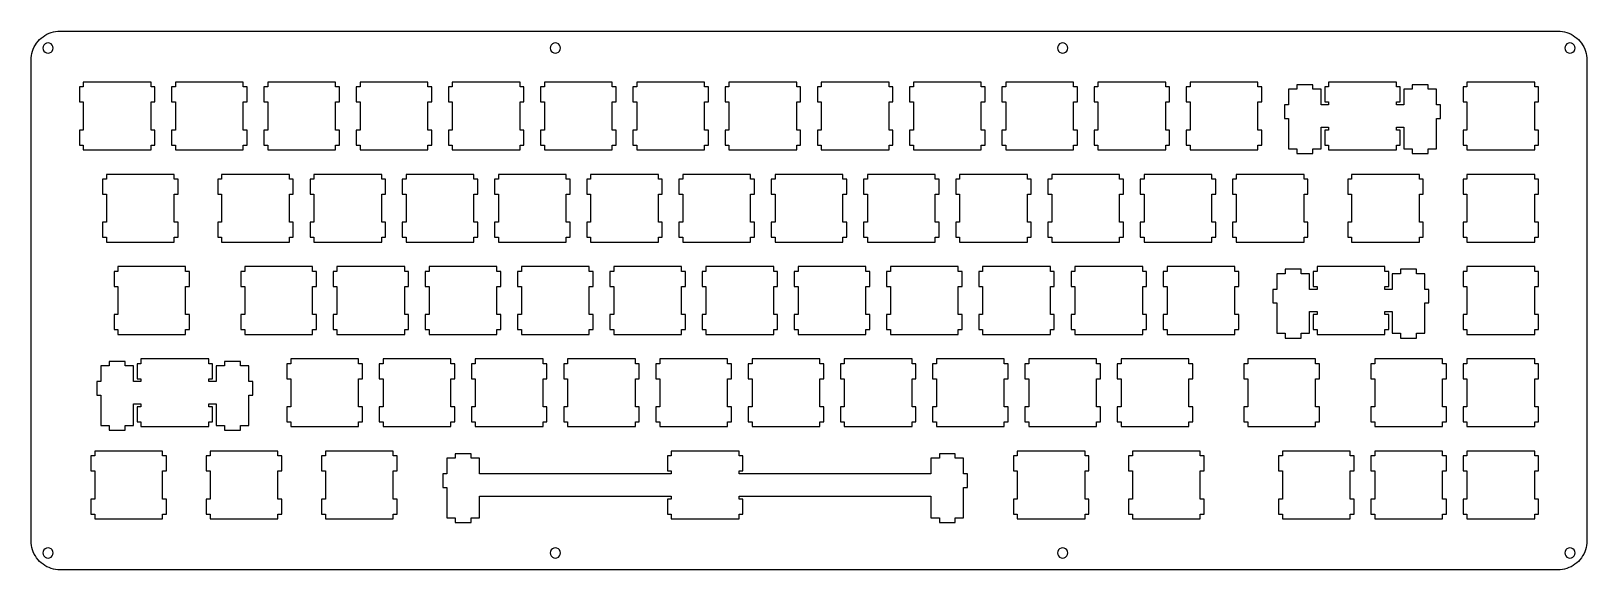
# Model space of a CAD drawing. Extents: x 0 to 321, y 0 to 111.
import ezdxf

# ---------------------------------------------------------------- set-up
doc = ezdxf.new("R2010")
doc.units = 0
doc.layers.get('0').update_dxf_attribs({"linetype": 'CONTINUOUS'})

msp = doc.modelspace()

# ---------------------------------------------------------------- linework, layer by layer
at = {"color": 0}
for p, q in [((1.24024, 108.909), (1.53238, 109.28)), ((1.53238, 109.28), (1.85208, 109.626)), ((1.85208, 109.626), (2.19797, 109.945)), ((2.19797, 109.945), (2.56866, 110.237)), ((2.56866, 110.237), (2.96003, 110.498)), ((2.96003, 110.498), (3.37206, 110.73)), ((3.37206, 110.73), (3.79786, 110.927)), ((3.79786, 110.927), (4.24021, 111.089)), ((4.24021, 111.089), (4.69498, 111.217)), ((4.69498, 111.217), (5.15662, 111.31)), ((5.15662, 111.31), (5.62515, 111.365)), ((5.62515, 111.365), (6.09505, 111.383)), ((6.09505, 111.383), (315.397, 111.383)), ((315.397, 111.383), (315.867, 111.365)), ((315.867, 111.365), (316.334, 111.31)), ((316.334, 111.31), (316.796, 111.217)), ((316.796, 111.217), (317.251, 111.089)), ((317.251, 111.089), (317.693, 110.927)), ((317.693, 110.927), (318.12, 110.73)), ((318.12, 110.73), (318.531, 110.498)), ((318.531, 110.498), (318.922, 110.237)), ((318.922, 110.237), (319.293, 109.945)), ((319.293, 109.945), (319.639, 109.626)), ((319.639, 109.626), (319.959, 109.28)), ((319.959, 109.28), (320.251, 108.909)), ((0.113, 105.853), (0.16812, 106.321)), ((0.16812, 106.321), (0.26045, 106.783)), ((0.26045, 106.783), (0.38861, 107.237)), ((0.38861, 107.237), (0.55122, 107.68)), ((0.55122, 107.68), (0.74827, 108.106)), ((0.74827, 108.106), (0.97978, 108.518)), ((0.97978, 108.518), (1.24024, 108.909)), ((2.59623, 108.208), (2.54386, 107.883)), ((2.54386, 107.883), (2.59623, 107.559)), ((2.74505, 108.5), (2.59623, 108.208)), ((2.59623, 107.559), (2.74505, 107.265)), ((2.97794, 108.733), (2.74505, 108.5)), ((2.74505, 107.265), (2.97794, 107.033)), ((3.27008, 108.882), (2.97794, 108.733)), ((2.97794, 107.033), (3.27008, 106.885)), ((3.59392, 108.932), (3.27008, 108.882)), ((3.27008, 106.885), (3.59392, 106.832)), ((3.91915, 108.882), (3.59392, 108.932)), ((3.59392, 106.832), (3.91915, 106.885)), ((4.21266, 108.733), (3.91915, 108.882)), ((3.91915, 106.885), (4.21266, 107.033)), ((4.44419, 108.5), (4.21266, 108.733)), ((4.21266, 107.033), (4.44419, 107.265)), ((4.59299, 108.208), (4.44419, 108.5)), ((4.44419, 107.265), (4.59299, 107.559)), ((4.644, 107.883), (4.59299, 108.208)), ((4.59299, 107.559), (4.644, 107.883)), ((107.363, 108.208), (107.312, 107.883)), ((107.312, 107.883), (107.363, 107.559)), ((107.513, 108.5), (107.363, 108.208)), ((107.363, 107.559), (107.513, 107.265)), ((107.745, 108.733), (107.513, 108.5)), ((107.513, 107.265), (107.745, 107.033)), ((108.037, 108.882), (107.745, 108.733)), ((107.745, 107.033), (108.037, 106.885)), ((108.362, 108.932), (108.037, 108.882)), ((108.037, 106.885), (108.362, 106.832)), ((108.686, 108.882), (108.362, 108.932)), ((108.362, 106.832), (108.686, 106.885)), ((108.979, 108.733), (108.686, 108.882)), ((108.686, 106.885), (108.979, 107.033)), ((109.211, 108.5), (108.979, 108.733)), ((108.979, 107.033), (109.211, 107.265)), ((109.361, 108.208), (109.211, 108.5)), ((109.211, 107.265), (109.361, 107.559)), ((109.412, 107.883), (109.361, 108.208)), ((109.361, 107.559), (109.412, 107.883)), ((212.131, 108.208), (212.08, 107.883)), ((212.08, 107.883), (212.131, 107.559)), ((212.28, 108.5), (212.131, 108.208)), ((212.131, 107.559), (212.28, 107.265)), ((212.512, 108.733), (212.28, 108.5)), ((212.28, 107.265), (212.512, 107.033)), ((212.805, 108.882), (212.512, 108.733)), ((212.512, 107.033), (212.805, 106.885)), ((213.13, 108.932), (212.805, 108.882)), ((212.805, 106.885), (213.13, 106.832)), ((213.454, 108.882), (213.13, 108.932)), ((213.13, 106.832), (213.454, 106.885)), ((213.746, 108.733), (213.454, 108.882)), ((213.454, 106.885), (213.746, 107.033)), ((213.979, 108.5), (213.746, 108.733)), ((213.746, 107.033), (213.979, 107.265)), ((214.128, 108.208), (213.979, 108.5)), ((213.979, 107.265), (214.128, 107.559)), ((214.179, 107.883), (214.128, 108.208)), ((214.128, 107.559), (214.179, 107.883)), ((316.898, 108.208), (316.847, 107.883)), ((316.847, 107.883), (316.898, 107.559)), ((317.047, 108.5), (316.898, 108.208)), ((316.898, 107.559), (317.047, 107.265)), ((317.278, 108.733), (317.047, 108.5)), ((317.047, 107.265), (317.278, 107.033)), ((317.572, 108.882), (317.278, 108.733)), ((317.278, 107.033), (317.572, 106.885)), ((317.897, 108.932), (317.572, 108.882)), ((317.572, 106.885), (317.897, 106.832)), ((318.221, 108.882), (317.897, 108.932)), ((317.897, 106.832), (318.221, 106.885)), ((318.513, 108.733), (318.221, 108.882)), ((318.221, 106.885), (318.513, 107.033)), ((318.746, 108.5), (318.513, 108.733)), ((318.513, 107.033), (318.746, 107.265)), ((318.895, 108.208), (318.746, 108.5)), ((318.746, 107.265), (318.895, 107.559)), ((318.947, 107.883), (318.895, 108.208)), ((318.895, 107.559), (318.947, 107.883)), ((320.251, 108.909), (320.511, 108.518)), ((320.511, 108.518), (320.742, 108.106)), ((320.742, 108.106), (320.94, 107.68)), ((320.94, 107.68), (321.102, 107.237)), ((321.102, 107.237), (321.23, 106.783)), ((321.23, 106.783), (321.323, 106.321)), ((321.323, 106.321), (321.378, 105.853)), ((0.09508, 105.383), (0.113, 105.853)), ((0.09508, 6.13227), (0.09508, 105.383)), ((321.378, 105.853), (321.397, 105.383)), ((321.397, 105.383), (321.397, 6.13227)), ((10.87, 99.8569), (10.0693, 99.8569)), ((10.0693, 99.8569), (10.0693, 96.7574)), ((10.87, 100.858), (10.87, 99.8569)), ((24.8708, 100.858), (10.87, 100.858)), ((24.8708, 99.8569), (24.8708, 100.858)), ((25.6701, 99.8569), (24.8708, 99.8569)), ((25.6701, 96.7574), (25.6701, 99.8569)), ((29.92, 99.8569), (29.1207, 99.8569)), ((29.1207, 99.8569), (29.1207, 96.7574)), ((29.92, 100.858), (29.92, 99.8569)), ((43.9208, 100.858), (29.92, 100.858)), ((43.9208, 99.8569), (43.9208, 100.858)), ((44.7202, 99.8569), (43.9208, 99.8569)), ((44.7202, 96.7574), (44.7202, 99.8569)), ((48.9701, 99.8569), (48.1707, 99.8569)), ((48.1707, 99.8569), (48.1707, 96.7574)), ((48.9701, 100.858), (48.9701, 99.8569)), ((62.9708, 100.858), (48.9701, 100.858)), ((62.9708, 99.8569), (62.9708, 100.858)), ((63.7702, 99.8569), (62.9708, 99.8569)), ((63.7702, 96.7574), (63.7702, 99.8569)), ((68.0201, 99.8569), (67.2207, 99.8569)), ((67.2207, 99.8569), (67.2207, 96.7574)), ((68.0201, 100.858), (68.0201, 99.8569)), ((82.0208, 100.858), (68.0201, 100.858)), ((82.0208, 99.8569), (82.0208, 100.858)), ((82.8202, 99.8569), (82.0208, 99.8569)), ((82.8202, 96.7574), (82.8202, 99.8569)), ((87.0701, 99.8569), (86.2707, 99.8569)), ((86.2707, 99.8569), (86.2707, 96.7574)), ((87.0701, 100.858), (87.0701, 99.8569)), ((101.071, 100.858), (87.0701, 100.858)), ((101.071, 99.8569), (101.071, 100.858)), ((101.87, 99.8569), (101.071, 99.8569)), ((101.87, 96.7574), (101.87, 99.8569)), ((106.12, 99.8569), (105.321, 99.8569)), ((105.321, 99.8569), (105.321, 96.7574)), ((106.12, 100.858), (106.12, 99.8569)), ((120.119, 100.858), (106.12, 100.858)), ((120.119, 99.8569), (120.119, 100.858)), ((120.92, 99.8569), (120.119, 99.8569)), ((120.92, 96.7574), (120.92, 99.8569)), ((125.17, 99.8569), (124.369, 99.8569)), ((124.369, 99.8569), (124.369, 96.7574)), ((125.17, 100.858), (125.17, 99.8569)), ((139.171, 100.858), (125.17, 100.858)), ((139.171, 99.8569), (139.171, 100.858)), ((139.97, 99.8569), (139.171, 99.8569)), ((139.97, 96.7574), (139.97, 99.8569)), ((144.22, 99.8569), (143.421, 99.8569)), ((143.421, 99.8569), (143.421, 96.7574)), ((144.22, 100.858), (144.22, 99.8569)), ((158.221, 100.858), (144.22, 100.858)), ((158.221, 99.8569), (158.221, 100.858)), ((159.02, 99.8569), (158.221, 99.8569)), ((159.02, 96.7574), (159.02, 99.8569)), ((163.27, 99.8569), (162.471, 99.8569)), ((162.471, 99.8569), (162.471, 96.7574)), ((163.27, 100.858), (163.27, 99.8569)), ((177.271, 100.858), (163.27, 100.858)), ((177.271, 99.8569), (177.271, 100.858)), ((178.07, 99.8569), (177.271, 99.8569)), ((178.07, 96.7574), (178.07, 99.8569)), ((182.32, 99.8569), (181.521, 99.8569)), ((181.521, 99.8569), (181.521, 96.7574)), ((182.32, 100.858), (182.32, 99.8569)), ((196.321, 100.858), (182.32, 100.858)), ((196.321, 99.8569), (196.321, 100.858)), ((197.12, 99.8569), (196.321, 99.8569)), ((197.12, 96.7574), (197.12, 99.8569)), ((201.37, 99.8569), (200.571, 99.8569)), ((200.571, 99.8569), (200.571, 96.7574)), ((201.37, 100.858), (201.37, 99.8569)), ((215.371, 100.858), (201.37, 100.858)), ((215.371, 99.8569), (215.371, 100.858)), ((216.17, 99.8569), (215.371, 99.8569)), ((216.17, 96.7574), (216.17, 99.8569)), ((220.42, 99.8569), (219.621, 99.8569)), ((219.621, 99.8569), (219.621, 96.7574)), ((220.42, 100.858), (220.42, 99.8569)), ((234.421, 100.858), (220.42, 100.858)), ((234.421, 99.8569), (234.421, 100.858)), ((235.22, 99.8569), (234.421, 99.8569)), ((235.22, 96.7574), (235.22, 99.8569)), ((239.47, 99.8569), (238.671, 99.8569)), ((238.671, 99.8569), (238.671, 96.7574)), ((239.47, 100.858), (239.47, 99.8569)), ((253.471, 100.858), (239.47, 100.858)), ((253.471, 99.8569), (253.471, 100.858)), ((254.27, 99.8569), (253.471, 99.8569)), ((254.27, 96.7574), (254.27, 99.8569)), ((264.796, 100.307), (261.495, 100.307)), ((261.495, 100.307), (261.495, 99.3881)), ((264.796, 99.3881), (264.796, 100.307)), ((268.045, 99.8569), (267.246, 99.8569)), ((267.246, 99.8569), (267.246, 96.7574)), ((268.045, 100.858), (268.045, 99.8569)), ((282.046, 100.858), (268.045, 100.858)), ((282.046, 99.8569), (282.046, 100.858)), ((282.845, 99.8569), (282.046, 99.8569)), ((282.845, 96.7574), (282.845, 99.8569)), ((288.595, 100.307), (285.295, 100.307)), ((285.295, 100.307), (285.295, 99.3881)), ((288.595, 99.3881), (288.595, 100.307)), ((296.62, 99.8569), (295.821, 99.8569)), ((295.821, 99.8569), (295.821, 96.7574)), ((296.62, 100.858), (296.62, 99.8569)), ((310.621, 100.858), (296.62, 100.858)), ((310.621, 99.8569), (310.621, 100.858)), ((311.42, 99.8569), (310.621, 99.8569)), ((311.42, 96.7574), (311.42, 99.8569)), ((10.0693, 96.7574), (10.87, 96.7574)), ((10.87, 96.7574), (10.87, 90.9588)), ((24.8708, 90.9588), (24.8708, 96.7574)), ((24.8708, 96.7574), (25.6701, 96.7574)), ((29.1207, 96.7574), (29.92, 96.7574)), ((29.92, 96.7574), (29.92, 90.9588)), ((43.9208, 90.9588), (43.9208, 96.7574)), ((43.9208, 96.7574), (44.7202, 96.7574)), ((48.1707, 96.7574), (48.9701, 96.7574)), ((48.9701, 96.7574), (48.9701, 90.9588)), ((62.9708, 90.9588), (62.9708, 96.7574)), ((62.9708, 96.7574), (63.7702, 96.7574)), ((67.2207, 96.7574), (68.0201, 96.7574)), ((68.0201, 96.7574), (68.0201, 90.9588)), ((82.0208, 90.9588), (82.0208, 96.7574)), ((82.0208, 96.7574), (82.8202, 96.7574)), ((86.2707, 96.7574), (87.0701, 96.7574)), ((87.0701, 96.7574), (87.0701, 90.9588)), ((101.071, 90.9588), (101.071, 96.7574)), ((101.071, 96.7574), (101.87, 96.7574)), ((105.321, 96.7574), (106.12, 96.7574)), ((106.12, 96.7574), (106.12, 90.9588)), ((120.119, 90.9588), (120.119, 96.7574)), ((120.119, 96.7574), (120.92, 96.7574)), ((124.369, 96.7574), (125.17, 96.7574)), ((125.17, 96.7574), (125.17, 90.9588)), ((139.171, 90.9588), (139.171, 96.7574)), ((139.171, 96.7574), (139.97, 96.7574)), ((143.421, 96.7574), (144.22, 96.7574)), ((144.22, 96.7574), (144.22, 90.9588)), ((158.221, 90.9588), (158.221, 96.7574)), ((158.221, 96.7574), (159.02, 96.7574)), ((162.471, 96.7574), (163.27, 96.7574)), ((163.27, 96.7574), (163.27, 90.9588)), ((177.271, 90.9588), (177.271, 96.7574)), ((177.271, 96.7574), (178.07, 96.7574)), ((181.521, 96.7574), (182.32, 96.7574)), ((182.32, 96.7574), (182.32, 90.9588)), ((196.321, 90.9588), (196.321, 96.7574)), ((196.321, 96.7574), (197.12, 96.7574)), ((200.571, 96.7574), (201.37, 96.7574)), ((201.37, 96.7574), (201.37, 90.9588)), ((215.371, 90.9588), (215.371, 96.7574)), ((215.371, 96.7574), (216.17, 96.7574)), ((219.621, 96.7574), (220.42, 96.7574)), ((220.42, 96.7574), (220.42, 90.9588)), ((234.421, 90.9588), (234.421, 96.7574)), ((234.421, 96.7574), (235.22, 96.7574)), ((238.671, 96.7574), (239.47, 96.7574)), ((239.47, 96.7574), (239.47, 90.9588)), ((253.471, 90.9588), (253.471, 96.7574)), ((253.471, 96.7574), (254.27, 96.7574)), ((261.495, 99.3881), (259.77, 99.3881)), ((259.77, 99.3881), (259.77, 96.1581)), ((266.521, 99.3881), (264.796, 99.3881)), ((266.521, 96.1581), (266.521, 99.3881)), ((267.246, 96.7574), (268.045, 96.7574)), ((268.045, 96.7574), (268.045, 96.1581)), ((282.046, 96.1581), (282.046, 96.7574)), ((282.046, 96.7574), (282.845, 96.7574)), ((285.295, 99.3881), (283.57, 99.3881)), ((283.57, 99.3881), (283.57, 96.1581)), ((290.321, 99.3881), (288.595, 99.3881)), ((290.321, 96.1581), (290.321, 99.3881)), ((295.821, 96.7574), (296.62, 96.7574)), ((296.62, 96.7574), (296.62, 90.9588)), ((310.621, 90.9588), (310.621, 96.7574)), ((310.621, 96.7574), (311.42, 96.7574)), ((259.77, 96.1581), (258.946, 96.1581)), ((258.946, 96.1581), (258.946, 93.3581)), ((258.946, 93.3581), (259.77, 93.3581)), ((259.77, 93.3581), (259.77, 87.0878)), ((268.045, 96.1581), (266.521, 96.1581)), ((283.57, 96.1581), (282.046, 96.1581)), ((291.145, 96.1581), (290.321, 96.1581)), ((290.321, 87.0878), (290.321, 93.3581)), ((290.321, 93.3581), (291.145, 93.3581)), ((291.145, 93.3581), (291.145, 96.1581)), ((10.87, 90.9588), (10.0693, 90.9588)), ((10.0693, 90.9588), (10.0693, 87.8568)), ((25.6701, 90.9588), (24.8708, 90.9588)), ((25.6701, 87.8568), (25.6701, 90.9588)), ((29.92, 90.9588), (29.1207, 90.9588)), ((29.1207, 90.9588), (29.1207, 87.8568)), ((44.7202, 90.9588), (43.9208, 90.9588)), ((44.7202, 87.8568), (44.7202, 90.9588)), ((48.9701, 90.9588), (48.1707, 90.9588)), ((48.1707, 90.9588), (48.1707, 87.8568)), ((63.7702, 90.9588), (62.9708, 90.9588)), ((63.7702, 87.8568), (63.7702, 90.9588)), ((68.0201, 90.9588), (67.2207, 90.9588)), ((67.2207, 90.9588), (67.2207, 87.8568)), ((82.8202, 90.9588), (82.0208, 90.9588)), ((82.8202, 87.8568), (82.8202, 90.9588)), ((87.0701, 90.9588), (86.2707, 90.9588)), ((86.2707, 90.9588), (86.2707, 87.8568)), ((101.87, 90.9588), (101.071, 90.9588)), ((101.87, 87.8568), (101.87, 90.9588)), ((106.12, 90.9588), (105.321, 90.9588)), ((105.321, 90.9588), (105.321, 87.8568)), ((120.92, 90.9588), (120.119, 90.9588)), ((120.92, 87.8568), (120.92, 90.9588)), ((125.17, 90.9588), (124.369, 90.9588)), ((124.369, 90.9588), (124.369, 87.8568)), ((139.97, 90.9588), (139.171, 90.9588)), ((139.97, 87.8568), (139.97, 90.9588)), ((144.22, 90.9588), (143.421, 90.9588)), ((143.421, 90.9588), (143.421, 87.8568)), ((159.02, 90.9588), (158.221, 90.9588)), ((159.02, 87.8568), (159.02, 90.9588)), ((163.27, 90.9588), (162.471, 90.9588)), ((162.471, 90.9588), (162.471, 87.8568)), ((178.07, 90.9588), (177.271, 90.9588)), ((178.07, 87.8568), (178.07, 90.9588)), ((182.32, 90.9588), (181.521, 90.9588)), ((181.521, 90.9588), (181.521, 87.8568)), ((197.12, 90.9588), (196.321, 90.9588)), ((197.12, 87.8568), (197.12, 90.9588)), ((201.37, 90.9588), (200.571, 90.9588)), ((200.571, 90.9588), (200.571, 87.8568)), ((216.17, 90.9588), (215.371, 90.9588)), ((216.17, 87.8568), (216.17, 90.9588)), ((220.42, 90.9588), (219.621, 90.9588)), ((219.621, 90.9588), (219.621, 87.8568)), ((235.22, 90.9588), (234.421, 90.9588)), ((235.22, 87.8568), (235.22, 90.9588)), ((239.47, 90.9588), (238.671, 90.9588)), ((238.671, 90.9588), (238.671, 87.8568)), ((254.27, 90.9588), (253.471, 90.9588)), ((254.27, 87.8568), (254.27, 90.9588)), ((266.521, 87.0878), (266.521, 91.5568)), ((266.521, 91.5568), (268.045, 91.5568)), ((268.045, 90.9588), (267.246, 90.9588)), ((267.246, 90.9588), (267.246, 87.8568)), ((268.045, 91.5568), (268.045, 90.9588)), ((282.046, 90.9588), (282.046, 91.5568)), ((282.046, 91.5568), (283.57, 91.5568)), ((282.845, 90.9588), (282.046, 90.9588)), ((282.845, 87.8568), (282.845, 90.9588)), ((283.57, 91.5568), (283.57, 87.0878)), ((296.62, 90.9588), (295.821, 90.9588)), ((295.821, 90.9588), (295.821, 87.8568)), ((311.42, 90.9588), (310.621, 90.9588)), ((311.42, 87.8568), (311.42, 90.9588)), ((10.0693, 87.8568), (10.87, 87.8568)), ((10.87, 87.8568), (10.87, 86.8578)), ((10.87, 86.8578), (24.8708, 86.8578)), ((24.8708, 86.8578), (24.8708, 87.8568)), ((24.8708, 87.8568), (25.6701, 87.8568)), ((29.1207, 87.8568), (29.92, 87.8568)), ((29.92, 87.8568), (29.92, 86.8578)), ((29.92, 86.8578), (43.9208, 86.8578)), ((43.9208, 86.8578), (43.9208, 87.8568)), ((43.9208, 87.8568), (44.7202, 87.8568)), ((48.1707, 87.8568), (48.9701, 87.8568)), ((48.9701, 87.8568), (48.9701, 86.8578)), ((48.9701, 86.8578), (62.9708, 86.8578)), ((62.9708, 86.8578), (62.9708, 87.8568)), ((62.9708, 87.8568), (63.7702, 87.8568)), ((67.2207, 87.8568), (68.0201, 87.8568)), ((68.0201, 87.8568), (68.0201, 86.8578)), ((68.0201, 86.8578), (82.0208, 86.8578)), ((82.0208, 86.8578), (82.0208, 87.8568)), ((82.0208, 87.8568), (82.8202, 87.8568)), ((86.2707, 87.8568), (87.0701, 87.8568)), ((87.0701, 87.8568), (87.0701, 86.8578)), ((87.0701, 86.8578), (101.071, 86.8578)), ((101.071, 86.8578), (101.071, 87.8568)), ((101.071, 87.8568), (101.87, 87.8568)), ((105.321, 87.8568), (106.12, 87.8568)), ((106.12, 87.8568), (106.12, 86.8578)), ((106.12, 86.8578), (120.119, 86.8578)), ((120.119, 86.8578), (120.119, 87.8568)), ((120.119, 87.8568), (120.92, 87.8568)), ((124.369, 87.8568), (125.17, 87.8568)), ((125.17, 87.8568), (125.17, 86.8578)), ((125.17, 86.8578), (139.171, 86.8578)), ((139.171, 86.8578), (139.171, 87.8568)), ((139.171, 87.8568), (139.97, 87.8568)), ((143.421, 87.8568), (144.22, 87.8568)), ((144.22, 87.8568), (144.22, 86.8578)), ((144.22, 86.8578), (158.221, 86.8578)), ((158.221, 86.8578), (158.221, 87.8568)), ((158.221, 87.8568), (159.02, 87.8568)), ((162.471, 87.8568), (163.27, 87.8568)), ((163.27, 87.8568), (163.27, 86.8578)), ((163.27, 86.8578), (177.271, 86.8578)), ((177.271, 86.8578), (177.271, 87.8568)), ((177.271, 87.8568), (178.07, 87.8568)), ((181.521, 87.8568), (182.32, 87.8568)), ((182.32, 87.8568), (182.32, 86.8578)), ((182.32, 86.8578), (196.321, 86.8578)), ((196.321, 86.8578), (196.321, 87.8568)), ((196.321, 87.8568), (197.12, 87.8568)), ((200.571, 87.8568), (201.37, 87.8568)), ((201.37, 87.8568), (201.37, 86.8578)), ((201.37, 86.8578), (215.371, 86.8578)), ((215.371, 86.8578), (215.371, 87.8568)), ((215.371, 87.8568), (216.17, 87.8568)), ((219.621, 87.8568), (220.42, 87.8568)), ((220.42, 87.8568), (220.42, 86.8578)), ((220.42, 86.8578), (234.421, 86.8578)), ((234.421, 86.8578), (234.421, 87.8568)), ((234.421, 87.8568), (235.22, 87.8568)), ((238.671, 87.8568), (239.47, 87.8568)), ((239.47, 87.8568), (239.47, 86.8578)), ((239.47, 86.8578), (253.471, 86.8578)), ((253.471, 86.8578), (253.471, 87.8568)), ((253.471, 87.8568), (254.27, 87.8568)), ((259.77, 87.0878), (261.495, 87.0878)), ((261.495, 87.0878), (261.495, 86.1067)), ((264.796, 86.1067), (264.796, 87.0878)), ((264.796, 87.0878), (266.521, 87.0878)), ((267.246, 87.8568), (268.045, 87.8568)), ((268.045, 87.8568), (268.045, 86.8578)), ((268.045, 86.8578), (282.046, 86.8578)), ((282.046, 86.8578), (282.046, 87.8568)), ((282.046, 87.8568), (282.845, 87.8568)), ((283.57, 87.0878), (285.295, 87.0878)), ((285.295, 87.0878), (285.295, 86.1067)), ((288.595, 86.1067), (288.595, 87.0878)), ((288.595, 87.0878), (290.321, 87.0878)), ((295.821, 87.8568), (296.62, 87.8568)), ((296.62, 87.8568), (296.62, 86.8578)), ((296.62, 86.8578), (310.621, 86.8578)), ((310.621, 86.8578), (310.621, 87.8568)), ((310.621, 87.8568), (311.42, 87.8568)), ((261.495, 86.1067), (264.796, 86.1067)), ((285.295, 86.1067), (288.595, 86.1067)), ((15.6325, 80.8069), (14.8318, 80.8069)), ((14.8318, 80.8069), (14.8318, 77.7074)), ((15.6325, 81.8074), (15.6325, 80.8069)), ((29.632, 81.8074), (15.6325, 81.8074)), ((29.632, 80.8069), (29.632, 81.8074)), ((30.4326, 80.8069), (29.632, 80.8069)), ((30.4326, 77.7074), (30.4326, 80.8069)), ((39.4451, 80.8069), (38.6457, 80.8069)), ((38.6457, 80.8069), (38.6457, 77.7074)), ((39.4451, 81.8074), (39.4451, 80.8069)), ((53.4458, 81.8074), (39.4451, 81.8074)), ((53.4458, 80.8069), (53.4458, 81.8074)), ((54.2452, 80.8069), (53.4458, 80.8069)), ((54.2452, 77.7074), (54.2452, 80.8069)), ((58.4951, 80.8069), (57.6957, 80.8069)), ((57.6957, 80.8069), (57.6957, 77.7074)), ((58.4951, 81.8074), (58.4951, 80.8069)), ((72.4958, 81.8074), (58.4951, 81.8074)), ((72.4958, 80.8069), (72.4958, 81.8074)), ((73.2952, 80.8069), (72.4958, 80.8069)), ((73.2952, 77.7074), (73.2952, 80.8069)), ((77.5451, 80.8069), (76.7457, 80.8069)), ((76.7457, 80.8069), (76.7457, 77.7074)), ((77.5451, 81.8074), (77.5451, 80.8069)), ((91.5458, 81.8074), (77.5451, 81.8074)), ((91.5458, 80.8069), (91.5458, 81.8074)), ((92.3452, 80.8069), (91.5458, 80.8069)), ((92.3452, 77.7074), (92.3452, 80.8069)), ((96.5951, 80.8069), (95.7957, 80.8069)), ((95.7957, 80.8069), (95.7957, 77.7074)), ((96.5951, 81.8074), (96.5951, 80.8069)), ((110.596, 81.8074), (96.5951, 81.8074)), ((110.596, 80.8069), (110.596, 81.8074)), ((111.395, 80.8069), (110.596, 80.8069)), ((111.395, 77.7074), (111.395, 80.8069)), ((115.645, 80.8069), (114.846, 80.8069)), ((114.846, 80.8069), (114.846, 77.7074)), ((115.645, 81.8074), (115.645, 80.8069)), ((129.646, 81.8074), (115.645, 81.8074)), ((129.646, 80.8069), (129.646, 81.8074)), ((130.445, 80.8069), (129.646, 80.8069)), ((130.445, 77.7074), (130.445, 80.8069)), ((134.695, 80.8069), (133.894, 80.8069)), ((133.894, 80.8069), (133.894, 77.7074)), ((134.695, 81.8074), (134.695, 80.8069)), ((148.696, 81.8074), (134.695, 81.8074)), ((148.696, 80.8069), (148.696, 81.8074)), ((149.495, 80.8069), (148.696, 80.8069)), ((149.495, 77.7074), (149.495, 80.8069)), ((153.745, 80.8069), (152.946, 80.8069)), ((152.946, 80.8069), (152.946, 77.7074)), ((153.745, 81.8074), (153.745, 80.8069)), ((167.746, 81.8074), (153.745, 81.8074)), ((167.746, 80.8069), (167.746, 81.8074)), ((168.545, 80.8069), (167.746, 80.8069)), ((168.545, 77.7074), (168.545, 80.8069)), ((172.795, 80.8069), (171.996, 80.8069)), ((171.996, 80.8069), (171.996, 77.7074)), ((172.795, 81.8074), (172.795, 80.8069)), ((186.796, 81.8074), (172.795, 81.8074)), ((186.796, 80.8069), (186.796, 81.8074)), ((187.595, 80.8069), (186.796, 80.8069)), ((187.595, 77.7074), (187.595, 80.8069)), ((191.845, 80.8069), (191.046, 80.8069)), ((191.046, 80.8069), (191.046, 77.7074)), ((191.845, 81.8074), (191.845, 80.8069)), ((205.846, 81.8074), (191.845, 81.8074)), ((205.846, 80.8069), (205.846, 81.8074)), ((206.645, 80.8069), (205.846, 80.8069)), ((206.645, 77.7074), (206.645, 80.8069)), ((210.895, 80.8069), (210.096, 80.8069)), ((210.096, 80.8069), (210.096, 77.7074)), ((210.895, 81.8074), (210.895, 80.8069)), ((224.896, 81.8074), (210.895, 81.8074)), ((224.896, 80.8069), (224.896, 81.8074)), ((225.695, 80.8069), (224.896, 80.8069)), ((225.695, 77.7074), (225.695, 80.8069)), ((229.945, 80.8069), (229.146, 80.8069)), ((229.146, 80.8069), (229.146, 77.7074)), ((229.945, 81.8074), (229.945, 80.8069)), ((243.946, 81.8074), (229.945, 81.8074)), ((243.946, 80.8069), (243.946, 81.8074)), ((244.745, 80.8069), (243.946, 80.8069)), ((244.745, 77.7074), (244.745, 80.8069)), ((248.995, 80.8069), (248.196, 80.8069)), ((248.196, 80.8069), (248.196, 77.7074)), ((248.995, 81.8074), (248.995, 80.8069)), ((262.996, 81.8074), (248.995, 81.8074)), ((262.996, 80.8069), (262.996, 81.8074)), ((263.795, 80.8069), (262.996, 80.8069)), ((263.795, 77.7074), (263.795, 80.8069)), ((272.808, 80.8069), (272.007, 80.8069)), ((272.007, 80.8069), (272.007, 77.7074)), ((272.808, 81.8074), (272.808, 80.8069)), ((286.807, 81.8074), (272.808, 81.8074)), ((286.807, 80.8069), (286.807, 81.8074)), ((287.608, 80.8069), (286.807, 80.8069)), ((287.608, 77.7074), (287.608, 80.8069)), ((296.62, 80.8069), (295.821, 80.8069)), ((295.821, 80.8069), (295.821, 77.7074)), ((296.62, 81.8074), (296.62, 80.8069)), ((310.621, 81.8074), (296.62, 81.8074)), ((310.621, 80.8069), (310.621, 81.8074)), ((311.42, 80.8069), (310.621, 80.8069)), ((311.42, 77.7074), (311.42, 80.8069)), ((14.8318, 77.7074), (15.6325, 77.7074)), ((15.6325, 77.7074), (15.6325, 71.9074)), ((29.632, 71.9074), (29.632, 77.7074)), ((29.632, 77.7074), (30.4326, 77.7074)), ((38.6457, 77.7074), (39.4451, 77.7074)), ((39.4451, 77.7074), (39.4451, 71.9074)), ((53.4458, 71.9074), (53.4458, 77.7074)), ((53.4458, 77.7074), (54.2452, 77.7074)), ((57.6957, 77.7074), (58.4951, 77.7074)), ((58.4951, 77.7074), (58.4951, 71.9074)), ((72.4958, 71.9074), (72.4958, 77.7074)), ((72.4958, 77.7074), (73.2952, 77.7074)), ((76.7457, 77.7074), (77.5451, 77.7074)), ((77.5451, 77.7074), (77.5451, 71.9074)), ((91.5458, 71.9074), (91.5458, 77.7074)), ((91.5458, 77.7074), (92.3452, 77.7074)), ((95.7957, 77.7074), (96.5951, 77.7074)), ((96.5951, 77.7074), (96.5951, 71.9074)), ((110.596, 71.9074), (110.596, 77.7074)), ((110.596, 77.7074), (111.395, 77.7074)), ((114.846, 77.7074), (115.645, 77.7074)), ((115.645, 77.7074), (115.645, 71.9074)), ((129.646, 71.9074), (129.646, 77.7074)), ((129.646, 77.7074), (130.445, 77.7074)), ((133.894, 77.7074), (134.695, 77.7074)), ((134.695, 77.7074), (134.695, 71.9074)), ((148.696, 71.9074), (148.696, 77.7074)), ((148.696, 77.7074), (149.495, 77.7074)), ((152.946, 77.7074), (153.745, 77.7074)), ((153.745, 77.7074), (153.745, 71.9074)), ((167.746, 71.9074), (167.746, 77.7074)), ((167.746, 77.7074), (168.545, 77.7074)), ((171.996, 77.7074), (172.795, 77.7074)), ((172.795, 77.7074), (172.795, 71.9074)), ((186.796, 71.9074), (186.796, 77.7074)), ((186.796, 77.7074), (187.595, 77.7074)), ((191.046, 77.7074), (191.845, 77.7074)), ((191.845, 77.7074), (191.845, 71.9074)), ((205.846, 71.9074), (205.846, 77.7074)), ((205.846, 77.7074), (206.645, 77.7074)), ((210.096, 77.7074), (210.895, 77.7074)), ((210.895, 77.7074), (210.895, 71.9074)), ((224.896, 71.9074), (224.896, 77.7074)), ((224.896, 77.7074), (225.695, 77.7074)), ((229.146, 77.7074), (229.945, 77.7074)), ((229.945, 77.7074), (229.945, 71.9074)), ((243.946, 71.9074), (243.946, 77.7074)), ((243.946, 77.7074), (244.745, 77.7074)), ((248.196, 77.7074), (248.995, 77.7074)), ((248.995, 77.7074), (248.995, 71.9074)), ((262.996, 71.9074), (262.996, 77.7074)), ((262.996, 77.7074), (263.795, 77.7074)), ((272.007, 77.7074), (272.808, 77.7074)), ((272.808, 77.7074), (272.808, 71.9074)), ((286.807, 71.9074), (286.807, 77.7074)), ((286.807, 77.7074), (287.608, 77.7074)), ((295.821, 77.7074), (296.62, 77.7074)), ((296.62, 77.7074), (296.62, 71.9074)), ((310.621, 71.9074), (310.621, 77.7074)), ((310.621, 77.7074), (311.42, 77.7074)), ((15.6325, 71.9074), (14.8318, 71.9074)), ((14.8318, 71.9074), (14.8318, 68.8068)), ((30.4326, 71.9074), (29.632, 71.9074)), ((30.4326, 68.8068), (30.4326, 71.9074)), ((39.4451, 71.9074), (38.6457, 71.9074)), ((38.6457, 71.9074), (38.6457, 68.8068)), ((54.2452, 71.9074), (53.4458, 71.9074)), ((54.2452, 68.8068), (54.2452, 71.9074)), ((58.4951, 71.9074), (57.6957, 71.9074)), ((57.6957, 71.9074), (57.6957, 68.8068)), ((73.2952, 71.9074), (72.4958, 71.9074)), ((73.2952, 68.8068), (73.2952, 71.9074)), ((77.5451, 71.9074), (76.7457, 71.9074)), ((76.7457, 71.9074), (76.7457, 68.8068)), ((92.3452, 71.9074), (91.5458, 71.9074)), ((92.3452, 68.8068), (92.3452, 71.9074)), ((96.5951, 71.9074), (95.7957, 71.9074)), ((95.7957, 71.9074), (95.7957, 68.8068)), ((111.395, 71.9074), (110.596, 71.9074)), ((111.395, 68.8068), (111.395, 71.9074)), ((115.645, 71.9074), (114.846, 71.9074)), ((114.846, 71.9074), (114.846, 68.8068)), ((130.445, 71.9074), (129.646, 71.9074)), ((130.445, 68.8068), (130.445, 71.9074)), ((134.695, 71.9074), (133.894, 71.9074)), ((133.894, 71.9074), (133.894, 68.8068)), ((149.495, 71.9074), (148.696, 71.9074)), ((149.495, 68.8068), (149.495, 71.9074)), ((153.745, 71.9074), (152.946, 71.9074)), ((152.946, 71.9074), (152.946, 68.8068)), ((168.545, 71.9074), (167.746, 71.9074)), ((168.545, 68.8068), (168.545, 71.9074)), ((172.795, 71.9074), (171.996, 71.9074)), ((171.996, 71.9074), (171.996, 68.8068)), ((187.595, 71.9074), (186.796, 71.9074)), ((187.595, 68.8068), (187.595, 71.9074)), ((191.845, 71.9074), (191.046, 71.9074)), ((191.046, 71.9074), (191.046, 68.8068)), ((206.645, 71.9074), (205.846, 71.9074)), ((206.645, 68.8068), (206.645, 71.9074)), ((210.895, 71.9074), (210.096, 71.9074)), ((210.096, 71.9074), (210.096, 68.8068)), ((225.695, 71.9074), (224.896, 71.9074)), ((225.695, 68.8068), (225.695, 71.9074)), ((229.945, 71.9074), (229.146, 71.9074)), ((229.146, 71.9074), (229.146, 68.8068)), ((244.745, 71.9074), (243.946, 71.9074)), ((244.745, 68.8068), (244.745, 71.9074)), ((248.995, 71.9074), (248.196, 71.9074)), ((248.196, 71.9074), (248.196, 68.8068)), ((263.795, 71.9074), (262.996, 71.9074)), ((263.795, 68.8068), (263.795, 71.9074)), ((272.808, 71.9074), (272.007, 71.9074)), ((272.007, 71.9074), (272.007, 68.8068)), ((287.608, 71.9074), (286.807, 71.9074)), ((287.608, 68.8068), (287.608, 71.9074)), ((296.62, 71.9074), (295.821, 71.9074)), ((295.821, 71.9074), (295.821, 68.8068)), ((311.42, 71.9074), (310.621, 71.9074)), ((311.42, 68.8068), (311.42, 71.9074)), ((14.8318, 68.8068), (15.6325, 68.8068)), ((15.6325, 68.8068), (15.6325, 67.8078)), ((15.6325, 67.8078), (29.632, 67.8078)), ((29.632, 67.8078), (29.632, 68.8068)), ((29.632, 68.8068), (30.4326, 68.8068)), ((38.6457, 68.8068), (39.4451, 68.8068)), ((39.4451, 68.8068), (39.4451, 67.8078)), ((39.4451, 67.8078), (53.4458, 67.8078)), ((53.4458, 67.8078), (53.4458, 68.8068)), ((53.4458, 68.8068), (54.2452, 68.8068)), ((57.6957, 68.8068), (58.4951, 68.8068)), ((58.4951, 68.8068), (58.4951, 67.8078)), ((58.4951, 67.8078), (72.4958, 67.8078)), ((72.4958, 67.8078), (72.4958, 68.8068)), ((72.4958, 68.8068), (73.2952, 68.8068)), ((76.7457, 68.8068), (77.5451, 68.8068)), ((77.5451, 68.8068), (77.5451, 67.8078)), ((77.5451, 67.8078), (91.5458, 67.8078)), ((91.5458, 67.8078), (91.5458, 68.8068)), ((91.5458, 68.8068), (92.3452, 68.8068)), ((95.7957, 68.8068), (96.5951, 68.8068)), ((96.5951, 68.8068), (96.5951, 67.8078)), ((96.5951, 67.8078), (110.596, 67.8078)), ((110.596, 67.8078), (110.596, 68.8068)), ((110.596, 68.8068), (111.395, 68.8068)), ((114.846, 68.8068), (115.645, 68.8068)), ((115.645, 68.8068), (115.645, 67.8078)), ((115.645, 67.8078), (129.646, 67.8078)), ((129.646, 67.8078), (129.646, 68.8068)), ((129.646, 68.8068), (130.445, 68.8068)), ((133.894, 68.8068), (134.695, 68.8068)), ((134.695, 68.8068), (134.695, 67.8078)), ((134.695, 67.8078), (148.696, 67.8078)), ((148.696, 67.8078), (148.696, 68.8068)), ((148.696, 68.8068), (149.495, 68.8068)), ((152.946, 68.8068), (153.745, 68.8068)), ((153.745, 68.8068), (153.745, 67.8078)), ((153.745, 67.8078), (167.746, 67.8078)), ((167.746, 67.8078), (167.746, 68.8068)), ((167.746, 68.8068), (168.545, 68.8068)), ((171.996, 68.8068), (172.795, 68.8068)), ((172.795, 68.8068), (172.795, 67.8078)), ((172.795, 67.8078), (186.796, 67.8078)), ((186.796, 67.8078), (186.796, 68.8068)), ((186.796, 68.8068), (187.595, 68.8068)), ((191.046, 68.8068), (191.845, 68.8068)), ((191.845, 68.8068), (191.845, 67.8078)), ((191.845, 67.8078), (205.846, 67.8078)), ((205.846, 67.8078), (205.846, 68.8068)), ((205.846, 68.8068), (206.645, 68.8068)), ((210.096, 68.8068), (210.895, 68.8068)), ((210.895, 68.8068), (210.895, 67.8078)), ((210.895, 67.8078), (224.896, 67.8078)), ((224.896, 67.8078), (224.896, 68.8068)), ((224.896, 68.8068), (225.695, 68.8068)), ((229.146, 68.8068), (229.945, 68.8068)), ((229.945, 68.8068), (229.945, 67.8078)), ((229.945, 67.8078), (243.946, 67.8078)), ((243.946, 67.8078), (243.946, 68.8068)), ((243.946, 68.8068), (244.745, 68.8068)), ((248.196, 68.8068), (248.995, 68.8068)), ((248.995, 68.8068), (248.995, 67.8078)), ((248.995, 67.8078), (262.996, 67.8078)), ((262.996, 67.8078), (262.996, 68.8068)), ((262.996, 68.8068), (263.795, 68.8068)), ((272.007, 68.8068), (272.808, 68.8068)), ((272.808, 68.8068), (272.808, 67.8078)), ((272.808, 67.8078), (286.807, 67.8078)), ((286.807, 67.8078), (286.807, 68.8068)), ((286.807, 68.8068), (287.608, 68.8068)), ((295.821, 68.8068), (296.62, 68.8068)), ((296.62, 68.8068), (296.62, 67.8078)), ((296.62, 67.8078), (310.621, 67.8078)), ((310.621, 67.8078), (310.621, 68.8068)), ((310.621, 68.8068), (311.42, 68.8068)), ((18.0137, 61.7569), (17.2131, 61.7569)), ((17.2131, 61.7569), (17.2131, 58.6574)), ((18.0137, 62.7574), (18.0137, 61.7569)), ((32.0132, 62.7574), (18.0137, 62.7574)), ((32.0132, 61.7569), (32.0132, 62.7574)), ((32.8138, 61.7569), (32.0132, 61.7569)), ((32.8138, 58.6574), (32.8138, 61.7569)), ((44.2076, 61.7569), (43.4068, 61.7569)), ((43.4068, 61.7569), (43.4068, 58.6574)), ((44.2076, 62.7574), (44.2076, 61.7569)), ((58.2069, 62.7574), (44.2076, 62.7574)), ((58.2069, 61.7569), (58.2069, 62.7574)), ((59.0077, 61.7569), (58.2069, 61.7569)), ((59.0077, 58.6574), (59.0077, 61.7569)), ((63.2576, 61.7569), (62.4568, 61.7569)), ((62.4568, 61.7569), (62.4568, 58.6574)), ((63.2576, 62.7574), (63.2576, 61.7569)), ((77.2569, 62.7574), (63.2576, 62.7574)), ((77.2569, 61.7569), (77.2569, 62.7574)), ((78.0577, 61.7569), (77.2569, 61.7569)), ((78.0577, 58.6574), (78.0577, 61.7569)), ((82.3076, 61.7569), (81.5068, 61.7569)), ((81.5068, 61.7569), (81.5068, 58.6574)), ((82.3076, 62.7574), (82.3076, 61.7569)), ((96.3069, 62.7574), (82.3076, 62.7574)), ((96.3069, 61.7569), (96.3069, 62.7574)), ((97.1077, 61.7569), (96.3069, 61.7569)), ((97.1077, 58.6574), (97.1077, 61.7569)), ((101.358, 61.7569), (100.557, 61.7569)), ((100.557, 61.7569), (100.557, 58.6574)), ((101.358, 62.7574), (101.358, 61.7569)), ((115.357, 62.7574), (101.358, 62.7574)), ((115.357, 61.7569), (115.357, 62.7574)), ((116.158, 61.7569), (115.357, 61.7569)), ((116.158, 58.6574), (116.158, 61.7569)), ((120.408, 61.7569), (119.607, 61.7569)), ((119.607, 61.7569), (119.607, 58.6574)), ((120.408, 62.7574), (120.408, 61.7569)), ((134.407, 62.7574), (120.408, 62.7574)), ((134.407, 61.7569), (134.407, 62.7574)), ((135.208, 61.7569), (134.407, 61.7569)), ((135.208, 58.6574), (135.208, 61.7569)), ((139.458, 61.7569), (138.657, 61.7569)), ((138.657, 61.7569), (138.657, 58.6574)), ((139.458, 62.7574), (139.458, 61.7569)), ((153.457, 62.7574), (139.458, 62.7574)), ((153.457, 61.7569), (153.457, 62.7574)), ((154.258, 61.7569), (153.457, 61.7569)), ((154.258, 58.6574), (154.258, 61.7569)), ((158.508, 61.7569), (157.707, 61.7569)), ((157.707, 61.7569), (157.707, 58.6574)), ((158.508, 62.7574), (158.508, 61.7569)), ((172.507, 62.7574), (158.508, 62.7574)), ((172.507, 61.7569), (172.507, 62.7574)), ((173.308, 61.7569), (172.507, 61.7569)), ((173.308, 58.6574), (173.308, 61.7569)), ((177.558, 61.7569), (176.757, 61.7569)), ((176.757, 61.7569), (176.757, 58.6574)), ((177.558, 62.7574), (177.558, 61.7569)), ((191.557, 62.7574), (177.558, 62.7574)), ((191.557, 61.7569), (191.557, 62.7574)), ((192.358, 61.7569), (191.557, 61.7569)), ((192.358, 58.6574), (192.358, 61.7569)), ((196.608, 61.7569), (195.807, 61.7569)), ((195.807, 61.7569), (195.807, 58.6574)), ((196.608, 62.7574), (196.608, 61.7569)), ((210.607, 62.7574), (196.608, 62.7574)), ((210.607, 61.7569), (210.607, 62.7574)), ((211.408, 61.7569), (210.607, 61.7569)), ((211.408, 58.6574), (211.408, 61.7569)), ((215.658, 61.7569), (214.857, 61.7569)), ((214.857, 61.7569), (214.857, 58.6574)), ((215.658, 62.7574), (215.658, 61.7569)), ((229.657, 62.7574), (215.658, 62.7574)), ((229.657, 61.7569), (229.657, 62.7574)), ((230.458, 61.7569), (229.657, 61.7569)), ((230.458, 58.6574), (230.458, 61.7569)), ((234.708, 61.7569), (233.907, 61.7569)), ((233.907, 61.7569), (233.907, 58.6574)), ((234.708, 62.7574), (234.708, 61.7569)), ((248.707, 62.7574), (234.708, 62.7574)), ((248.707, 61.7569), (248.707, 62.7574)), ((249.508, 61.7569), (248.707, 61.7569)), ((249.508, 58.6574), (249.508, 61.7569)), ((259.114, 61.287), (257.388, 61.287)), ((257.388, 61.287), (257.388, 58.0566)), ((262.413, 62.2074), (259.114, 62.2074)), ((259.114, 62.2074), (259.114, 61.287)), ((262.413, 61.287), (262.413, 62.2074)), ((264.138, 61.287), (262.413, 61.287)), ((264.138, 58.0566), (264.138, 61.287)), ((265.664, 61.7569), (264.863, 61.7569)), ((264.863, 61.7569), (264.863, 58.6574)), ((265.664, 62.7574), (265.664, 61.7569)), ((279.663, 62.7574), (265.664, 62.7574)), ((279.663, 61.7569), (279.663, 62.7574)), ((280.464, 61.7569), (279.663, 61.7569)), ((280.464, 58.6574), (280.464, 61.7569)), ((282.914, 61.287), (281.189, 61.287)), ((281.189, 61.287), (281.189, 58.0566)), ((286.213, 62.2074), (282.914, 62.2074)), ((282.914, 62.2074), (282.914, 61.287)), ((286.213, 61.287), (286.213, 62.2074)), ((287.938, 61.287), (286.213, 61.287)), ((287.938, 58.0566), (287.938, 61.287)), ((296.62, 61.7569), (295.821, 61.7569)), ((295.821, 61.7569), (295.821, 58.6574)), ((296.62, 62.7574), (296.62, 61.7569)), ((310.621, 62.7574), (296.62, 62.7574)), ((310.621, 61.7569), (310.621, 62.7574)), ((311.42, 61.7569), (310.621, 61.7569)), ((311.42, 58.6574), (311.42, 61.7569)), ((17.2131, 58.6574), (18.0137, 58.6574)), ((18.0137, 58.6574), (18.0137, 52.8574)), ((32.0132, 52.8574), (32.0132, 58.6574)), ((32.0132, 58.6574), (32.8138, 58.6574)), ((43.4068, 58.6574), (44.2076, 58.6574)), ((44.2076, 58.6574), (44.2076, 52.8574)), ((58.2069, 52.8574), (58.2069, 58.6574)), ((58.2069, 58.6574), (59.0077, 58.6574)), ((62.4568, 58.6574), (63.2576, 58.6574)), ((63.2576, 58.6574), (63.2576, 52.8574)), ((77.2569, 52.8574), (77.2569, 58.6574)), ((77.2569, 58.6574), (78.0577, 58.6574)), ((81.5068, 58.6574), (82.3076, 58.6574)), ((82.3076, 58.6574), (82.3076, 52.8574)), ((96.3069, 52.8574), (96.3069, 58.6574)), ((96.3069, 58.6574), (97.1077, 58.6574)), ((100.557, 58.6574), (101.358, 58.6574)), ((101.358, 58.6574), (101.358, 52.8574)), ((115.357, 52.8574), (115.357, 58.6574)), ((115.357, 58.6574), (116.158, 58.6574)), ((119.607, 58.6574), (120.408, 58.6574)), ((120.408, 58.6574), (120.408, 52.8574)), ((134.407, 52.8574), (134.407, 58.6574)), ((134.407, 58.6574), (135.208, 58.6574)), ((138.657, 58.6574), (139.458, 58.6574)), ((139.458, 58.6574), (139.458, 52.8574)), ((153.457, 52.8574), (153.457, 58.6574)), ((153.457, 58.6574), (154.258, 58.6574)), ((157.707, 58.6574), (158.508, 58.6574)), ((158.508, 58.6574), (158.508, 52.8574)), ((172.507, 52.8574), (172.507, 58.6574)), ((172.507, 58.6574), (173.308, 58.6574)), ((176.757, 58.6574), (177.558, 58.6574)), ((177.558, 58.6574), (177.558, 52.8574)), ((191.557, 52.8574), (191.557, 58.6574)), ((191.557, 58.6574), (192.358, 58.6574)), ((195.807, 58.6574), (196.608, 58.6574)), ((196.608, 58.6574), (196.608, 52.8574)), ((210.607, 52.8574), (210.607, 58.6574)), ((210.607, 58.6574), (211.408, 58.6574)), ((214.857, 58.6574), (215.658, 58.6574)), ((215.658, 58.6574), (215.658, 52.8574)), ((229.657, 52.8574), (229.657, 58.6574)), ((229.657, 58.6574), (230.458, 58.6574)), ((233.907, 58.6574), (234.708, 58.6574)), ((234.708, 58.6574), (234.708, 52.8574)), ((248.707, 52.8574), (248.707, 58.6574)), ((248.707, 58.6574), (249.508, 58.6574)), ((257.388, 58.0566), (256.563, 58.0566)), ((256.563, 58.0566), (256.563, 55.2581)), ((265.664, 58.0566), (264.138, 58.0566)), ((264.863, 58.6574), (265.664, 58.6574)), ((265.664, 58.6574), (265.664, 58.0566)), ((279.663, 58.0566), (279.663, 58.6574)), ((279.663, 58.6574), (280.464, 58.6574)), ((281.189, 58.0566), (279.663, 58.0566)), ((288.764, 58.0566), (287.938, 58.0566)), ((288.764, 55.2581), (288.764, 58.0566)), ((295.821, 58.6574), (296.62, 58.6574)), ((296.62, 58.6574), (296.62, 52.8574)), ((310.621, 52.8574), (310.621, 58.6574)), ((310.621, 58.6574), (311.42, 58.6574)), ((256.563, 55.2581), (257.388, 55.2581)), ((257.388, 55.2581), (257.388, 48.9878)), ((287.938, 48.9878), (287.938, 55.2581)), ((287.938, 55.2581), (288.764, 55.2581)), ((18.0137, 52.8574), (17.2131, 52.8574)), ((17.2131, 52.8574), (17.2131, 49.7568)), ((32.8138, 52.8574), (32.0132, 52.8574)), ((32.8138, 49.7568), (32.8138, 52.8574)), ((44.2076, 52.8574), (43.4068, 52.8574)), ((43.4068, 52.8574), (43.4068, 49.7568)), ((59.0077, 52.8574), (58.2069, 52.8574)), ((59.0077, 49.7568), (59.0077, 52.8574)), ((63.2576, 52.8574), (62.4568, 52.8574)), ((62.4568, 52.8574), (62.4568, 49.7568)), ((78.0577, 52.8574), (77.2569, 52.8574)), ((78.0577, 49.7568), (78.0577, 52.8574)), ((82.3076, 52.8574), (81.5068, 52.8574)), ((81.5068, 52.8574), (81.5068, 49.7568)), ((97.1077, 52.8574), (96.3069, 52.8574)), ((97.1077, 49.7568), (97.1077, 52.8574)), ((101.358, 52.8574), (100.557, 52.8574)), ((100.557, 52.8574), (100.557, 49.7568)), ((116.158, 52.8574), (115.357, 52.8574)), ((116.158, 49.7568), (116.158, 52.8574)), ((120.408, 52.8574), (119.607, 52.8574)), ((119.607, 52.8574), (119.607, 49.7568)), ((135.208, 52.8574), (134.407, 52.8574)), ((135.208, 49.7568), (135.208, 52.8574)), ((139.458, 52.8574), (138.657, 52.8574)), ((138.657, 52.8574), (138.657, 49.7568)), ((154.258, 52.8574), (153.457, 52.8574)), ((154.258, 49.7568), (154.258, 52.8574)), ((158.508, 52.8574), (157.707, 52.8574)), ((157.707, 52.8574), (157.707, 49.7568)), ((173.308, 52.8574), (172.507, 52.8574)), ((173.308, 49.7568), (173.308, 52.8574)), ((177.558, 52.8574), (176.757, 52.8574)), ((176.757, 52.8574), (176.757, 49.7568)), ((192.358, 52.8574), (191.557, 52.8574)), ((192.358, 49.7568), (192.358, 52.8574)), ((196.608, 52.8574), (195.807, 52.8574)), ((195.807, 52.8574), (195.807, 49.7568)), ((211.408, 52.8574), (210.607, 52.8574)), ((211.408, 49.7568), (211.408, 52.8574)), ((215.658, 52.8574), (214.857, 52.8574)), ((214.857, 52.8574), (214.857, 49.7568)), ((230.458, 52.8574), (229.657, 52.8574)), ((230.458, 49.7568), (230.458, 52.8574)), ((234.708, 52.8574), (233.907, 52.8574)), ((233.907, 52.8574), (233.907, 49.7568)), ((249.508, 52.8574), (248.707, 52.8574)), ((249.508, 49.7568), (249.508, 52.8574)), ((264.138, 48.9878), (264.138, 53.4568)), ((264.138, 53.4568), (265.664, 53.4568)), ((265.664, 52.8574), (264.863, 52.8574)), ((264.863, 52.8574), (264.863, 49.7568)), ((265.664, 53.4568), (265.664, 52.8574)), ((279.663, 52.8574), (279.663, 53.4568)), ((279.663, 53.4568), (281.189, 53.4568)), ((280.464, 52.8574), (279.663, 52.8574)), ((280.464, 49.7568), (280.464, 52.8574)), ((281.189, 53.4568), (281.189, 48.9878)), ((296.62, 52.8574), (295.821, 52.8574)), ((295.821, 52.8574), (295.821, 49.7568)), ((311.42, 52.8574), (310.621, 52.8574)), ((311.42, 49.7568), (311.42, 52.8574)), ((17.2131, 49.7568), (18.0137, 49.7568)), ((18.0137, 49.7568), (18.0137, 48.7578)), ((18.0137, 48.7578), (32.0132, 48.7578)), ((32.0132, 48.7578), (32.0132, 49.7568)), ((32.0132, 49.7568), (32.8138, 49.7568)), ((43.4068, 49.7568), (44.2076, 49.7568)), ((44.2076, 49.7568), (44.2076, 48.7578)), ((44.2076, 48.7578), (58.2069, 48.7578)), ((58.2069, 48.7578), (58.2069, 49.7568)), ((58.2069, 49.7568), (59.0077, 49.7568)), ((62.4568, 49.7568), (63.2576, 49.7568)), ((63.2576, 49.7568), (63.2576, 48.7578)), ((63.2576, 48.7578), (77.2569, 48.7578)), ((77.2569, 48.7578), (77.2569, 49.7568)), ((77.2569, 49.7568), (78.0577, 49.7568)), ((81.5068, 49.7568), (82.3076, 49.7568)), ((82.3076, 49.7568), (82.3076, 48.7578)), ((82.3076, 48.7578), (96.3069, 48.7578)), ((96.3069, 48.7578), (96.3069, 49.7568)), ((96.3069, 49.7568), (97.1077, 49.7568)), ((100.557, 49.7568), (101.358, 49.7568)), ((101.358, 49.7568), (101.358, 48.7578)), ((101.358, 48.7578), (115.357, 48.7578)), ((115.357, 48.7578), (115.357, 49.7568)), ((115.357, 49.7568), (116.158, 49.7568)), ((119.607, 49.7568), (120.408, 49.7568)), ((120.408, 49.7568), (120.408, 48.7578)), ((120.408, 48.7578), (134.407, 48.7578)), ((134.407, 48.7578), (134.407, 49.7568)), ((134.407, 49.7568), (135.208, 49.7568)), ((138.657, 49.7568), (139.458, 49.7568)), ((139.458, 49.7568), (139.458, 48.7578)), ((139.458, 48.7578), (153.457, 48.7578)), ((153.457, 48.7578), (153.457, 49.7568)), ((153.457, 49.7568), (154.258, 49.7568)), ((157.707, 49.7568), (158.508, 49.7568)), ((158.508, 49.7568), (158.508, 48.7578)), ((158.508, 48.7578), (172.507, 48.7578)), ((172.507, 48.7578), (172.507, 49.7568)), ((172.507, 49.7568), (173.308, 49.7568)), ((176.757, 49.7568), (177.558, 49.7568)), ((177.558, 49.7568), (177.558, 48.7578)), ((177.558, 48.7578), (191.557, 48.7578)), ((191.557, 48.7578), (191.557, 49.7568)), ((191.557, 49.7568), (192.358, 49.7568)), ((195.807, 49.7568), (196.608, 49.7568)), ((196.608, 49.7568), (196.608, 48.7578)), ((196.608, 48.7578), (210.607, 48.7578)), ((210.607, 48.7578), (210.607, 49.7568)), ((210.607, 49.7568), (211.408, 49.7568)), ((214.857, 49.7568), (215.658, 49.7568)), ((215.658, 49.7568), (215.658, 48.7578)), ((215.658, 48.7578), (229.657, 48.7578)), ((229.657, 48.7578), (229.657, 49.7568)), ((229.657, 49.7568), (230.458, 49.7568)), ((233.907, 49.7568), (234.708, 49.7568)), ((234.708, 49.7568), (234.708, 48.7578)), ((234.708, 48.7578), (248.707, 48.7578)), ((248.707, 48.7578), (248.707, 49.7568)), ((248.707, 49.7568), (249.508, 49.7568)), ((257.388, 48.9878), (259.114, 48.9878)), ((259.114, 48.9878), (259.114, 48.0067)), ((262.413, 48.0067), (262.413, 48.9878)), ((262.413, 48.9878), (264.138, 48.9878)), ((264.863, 49.7568), (265.664, 49.7568)), ((265.664, 49.7568), (265.664, 48.7578)), ((265.664, 48.7578), (279.663, 48.7578)), ((279.663, 48.7578), (279.663, 49.7568)), ((279.663, 49.7568), (280.464, 49.7568)), ((281.189, 48.9878), (282.914, 48.9878)), ((282.914, 48.9878), (282.914, 48.0067)), ((286.213, 48.0067), (286.213, 48.9878)), ((286.213, 48.9878), (287.938, 48.9878)), ((295.821, 49.7568), (296.62, 49.7568)), ((296.62, 49.7568), (296.62, 48.7578)), ((296.62, 48.7578), (310.621, 48.7578)), ((310.621, 48.7578), (310.621, 49.7568)), ((310.621, 49.7568), (311.42, 49.7568)), ((259.114, 48.0067), (262.413, 48.0067)), ((282.914, 48.0067), (286.213, 48.0067)), ((16.2264, 42.237), (14.5011, 42.237)), ((14.5011, 42.237), (14.5011, 39.0066)), ((19.5268, 43.1574), (16.2264, 43.1574)), ((16.2264, 43.1574), (16.2264, 42.237)), ((19.5268, 42.237), (19.5268, 43.1574)), ((21.2521, 42.237), (19.5268, 42.237)), ((21.2521, 39.0066), (21.2521, 42.237)), ((22.7762, 42.7069), (21.977, 42.7069)), ((21.977, 42.7069), (21.977, 39.6088)), ((22.7762, 43.7074), (22.7762, 42.7069)), ((36.7771, 43.7074), (22.7762, 43.7074)), ((36.7771, 42.7069), (36.7771, 43.7074)), ((37.5765, 42.7069), (36.7771, 42.7069)), ((37.5765, 39.6088), (37.5765, 42.7069)), ((40.0265, 42.237), (38.3011, 42.237)), ((38.3011, 42.237), (38.3011, 39.0066)), ((43.3268, 43.1574), (40.0265, 43.1574)), ((40.0265, 43.1574), (40.0265, 42.237)), ((43.3268, 42.237), (43.3268, 43.1574)), ((45.0508, 42.237), (43.3268, 42.237)), ((45.0508, 39.0066), (45.0508, 42.237)), ((53.7326, 42.7069), (52.9318, 42.7069)), ((52.9318, 42.7069), (52.9318, 39.6088)), ((53.7326, 43.7074), (53.7326, 42.7069)), ((67.7319, 43.7074), (53.7326, 43.7074)), ((67.7319, 42.7069), (67.7319, 43.7074)), ((68.5327, 42.7069), (67.7319, 42.7069)), ((68.5327, 39.6088), (68.5327, 42.7069)), ((72.7826, 42.7069), (71.9818, 42.7069)), ((71.9818, 42.7069), (71.9818, 39.6088)), ((72.7826, 43.7074), (72.7826, 42.7069)), ((86.7819, 43.7074), (72.7826, 43.7074)), ((86.7819, 42.7069), (86.7819, 43.7074)), ((87.5827, 42.7069), (86.7819, 42.7069)), ((87.5827, 39.6088), (87.5827, 42.7069)), ((91.8326, 42.7069), (91.0318, 42.7069)), ((91.0318, 42.7069), (91.0318, 39.6088)), ((91.8326, 43.7074), (91.8326, 42.7069)), ((105.832, 43.7074), (91.8326, 43.7074)), ((105.832, 42.7069), (105.832, 43.7074)), ((106.633, 42.7069), (105.832, 42.7069)), ((106.633, 39.6088), (106.633, 42.7069)), ((110.883, 42.7069), (110.082, 42.7069)), ((110.082, 42.7069), (110.082, 39.6088)), ((110.883, 43.7074), (110.883, 42.7069)), ((124.882, 43.7074), (110.883, 43.7074)), ((124.882, 42.7069), (124.882, 43.7074)), ((125.681, 42.7069), (124.882, 42.7069)), ((125.681, 39.6088), (125.681, 42.7069)), ((129.933, 42.7069), (129.132, 42.7069)), ((129.132, 42.7069), (129.132, 39.6088)), ((129.933, 43.7074), (129.933, 42.7069)), ((143.932, 43.7074), (129.933, 43.7074)), ((143.932, 42.7069), (143.932, 43.7074)), ((144.733, 42.7069), (143.932, 42.7069)), ((144.733, 39.6088), (144.733, 42.7069)), ((148.983, 42.7069), (148.182, 42.7069)), ((148.182, 42.7069), (148.182, 39.6088)), ((148.983, 43.7074), (148.983, 42.7069)), ((162.982, 43.7074), (148.983, 43.7074)), ((162.982, 42.7069), (162.982, 43.7074)), ((163.783, 42.7069), (162.982, 42.7069)), ((163.783, 39.6088), (163.783, 42.7069)), ((168.033, 42.7069), (167.232, 42.7069)), ((167.232, 42.7069), (167.232, 39.6088)), ((168.033, 43.7074), (168.033, 42.7069)), ((182.032, 43.7074), (168.033, 43.7074)), ((182.032, 42.7069), (182.032, 43.7074)), ((182.833, 42.7069), (182.032, 42.7069)), ((182.833, 39.6088), (182.833, 42.7069)), ((187.083, 42.7069), (186.282, 42.7069)), ((186.282, 42.7069), (186.282, 39.6088)), ((187.083, 43.7074), (187.083, 42.7069)), ((201.082, 43.7074), (187.083, 43.7074)), ((201.082, 42.7069), (201.082, 43.7074)), ((201.883, 42.7069), (201.082, 42.7069)), ((201.883, 39.6088), (201.883, 42.7069)), ((206.133, 42.7069), (205.332, 42.7069)), ((205.332, 42.7069), (205.332, 39.6088)), ((206.133, 43.7074), (206.133, 42.7069)), ((220.132, 43.7074), (206.133, 43.7074)), ((220.132, 42.7069), (220.132, 43.7074)), ((220.933, 42.7069), (220.132, 42.7069)), ((220.933, 39.6088), (220.933, 42.7069)), ((225.183, 42.7069), (224.382, 42.7069)), ((224.382, 42.7069), (224.382, 39.6088)), ((225.183, 43.7074), (225.183, 42.7069)), ((239.182, 43.7074), (225.183, 43.7074)), ((239.182, 42.7069), (239.182, 43.7074)), ((239.983, 42.7069), (239.182, 42.7069)), ((239.983, 39.6088), (239.983, 42.7069)), ((251.376, 42.7069), (250.577, 42.7069)), ((250.577, 42.7069), (250.577, 39.6088)), ((251.376, 43.7074), (251.376, 42.7069)), ((265.377, 43.7074), (251.376, 43.7074)), ((265.377, 42.7069), (265.377, 43.7074)), ((266.176, 42.7069), (265.377, 42.7069)), ((266.176, 39.6088), (266.176, 42.7069)), ((277.57, 42.7069), (276.771, 42.7069)), ((276.771, 42.7069), (276.771, 39.6088)), ((277.57, 43.7074), (277.57, 42.7069)), ((291.571, 43.7074), (277.57, 43.7074)), ((291.571, 42.7069), (291.571, 43.7074)), ((292.37, 42.7069), (291.571, 42.7069)), ((292.37, 39.6088), (292.37, 42.7069)), ((296.62, 42.7069), (295.821, 42.7069)), ((295.821, 42.7069), (295.821, 39.6088)), ((296.62, 43.7074), (296.62, 42.7069)), ((310.621, 43.7074), (296.62, 43.7074)), ((310.621, 42.7069), (310.621, 43.7074)), ((311.42, 42.7069), (310.621, 42.7069)), ((311.42, 39.6088), (311.42, 42.7069)), ((14.5011, 39.0066), (13.677, 39.0066)), ((13.677, 39.0066), (13.677, 36.2081)), ((22.7762, 39.0066), (21.2521, 39.0066)), ((21.977, 39.6088), (22.7762, 39.6088)), ((22.7762, 39.6088), (22.7762, 39.0066)), ((36.7771, 39.0066), (36.7771, 39.6088)), ((36.7771, 39.6088), (37.5765, 39.6088)), ((38.3011, 39.0066), (36.7771, 39.0066)), ((45.8763, 39.0066), (45.0508, 39.0066)), ((45.8763, 36.2081), (45.8763, 39.0066)), ((52.9318, 39.6088), (53.7326, 39.6088)), ((53.7326, 39.6088), (53.7326, 33.8074)), ((67.7319, 33.8074), (67.7319, 39.6088)), ((67.7319, 39.6088), (68.5327, 39.6088)), ((71.9818, 39.6088), (72.7826, 39.6088)), ((72.7826, 39.6088), (72.7826, 33.8074)), ((86.7819, 33.8074), (86.7819, 39.6088)), ((86.7819, 39.6088), (87.5827, 39.6088)), ((91.0318, 39.6088), (91.8326, 39.6088)), ((91.8326, 39.6088), (91.8326, 33.8074)), ((105.832, 33.8074), (105.832, 39.6088)), ((105.832, 39.6088), (106.633, 39.6088)), ((110.082, 39.6088), (110.883, 39.6088)), ((110.883, 39.6088), (110.883, 33.8074)), ((124.882, 33.8074), (124.882, 39.6088)), ((124.882, 39.6088), (125.681, 39.6088)), ((129.132, 39.6088), (129.933, 39.6088)), ((129.933, 39.6088), (129.933, 33.8074)), ((143.932, 33.8074), (143.932, 39.6088)), ((143.932, 39.6088), (144.733, 39.6088)), ((148.182, 39.6088), (148.983, 39.6088)), ((148.983, 39.6088), (148.983, 33.8074)), ((162.982, 33.8074), (162.982, 39.6088)), ((162.982, 39.6088), (163.783, 39.6088)), ((167.232, 39.6088), (168.033, 39.6088)), ((168.033, 39.6088), (168.033, 33.8074)), ((182.032, 33.8074), (182.032, 39.6088)), ((182.032, 39.6088), (182.833, 39.6088)), ((186.282, 39.6088), (187.083, 39.6088)), ((187.083, 39.6088), (187.083, 33.8074)), ((201.082, 33.8074), (201.082, 39.6088)), ((201.082, 39.6088), (201.883, 39.6088)), ((205.332, 39.6088), (206.133, 39.6088)), ((206.133, 39.6088), (206.133, 33.8074)), ((220.132, 33.8074), (220.132, 39.6088)), ((220.132, 39.6088), (220.933, 39.6088)), ((224.382, 39.6088), (225.183, 39.6088)), ((225.183, 39.6088), (225.183, 33.8074)), ((239.182, 33.8074), (239.182, 39.6088)), ((239.182, 39.6088), (239.983, 39.6088)), ((250.577, 39.6088), (251.376, 39.6088)), ((251.376, 39.6088), (251.376, 33.8074)), ((265.377, 33.8074), (265.377, 39.6088)), ((265.377, 39.6088), (266.176, 39.6088)), ((276.771, 39.6088), (277.57, 39.6088)), ((277.57, 39.6088), (277.57, 33.8074)), ((291.571, 33.8074), (291.571, 39.6088)), ((291.571, 39.6088), (292.37, 39.6088)), ((295.821, 39.6088), (296.62, 39.6088)), ((296.62, 39.6088), (296.62, 33.8074)), ((310.621, 33.8074), (310.621, 39.6088)), ((310.621, 39.6088), (311.42, 39.6088)), ((13.677, 36.2081), (14.5011, 36.2081)), ((14.5011, 36.2081), (14.5011, 29.9379)), ((45.0508, 29.9379), (45.0508, 36.2081)), ((45.0508, 36.2081), (45.8763, 36.2081)), ((21.2521, 29.9379), (21.2521, 34.4069)), ((21.2521, 34.4069), (22.7762, 34.4069)), ((22.7762, 33.8074), (21.977, 33.8074)), ((21.977, 33.8074), (21.977, 30.7068)), ((22.7762, 34.4069), (22.7762, 33.8074)), ((36.7771, 33.8074), (36.7771, 34.4069)), ((36.7771, 34.4069), (38.3011, 34.4069)), ((37.5765, 33.8074), (36.7771, 33.8074)), ((37.5765, 30.7068), (37.5765, 33.8074)), ((38.3011, 34.4069), (38.3011, 29.9379)), ((53.7326, 33.8074), (52.9318, 33.8074)), ((52.9318, 33.8074), (52.9318, 30.7068)), ((68.5327, 33.8074), (67.7319, 33.8074)), ((68.5327, 30.7068), (68.5327, 33.8074)), ((72.7826, 33.8074), (71.9818, 33.8074)), ((71.9818, 33.8074), (71.9818, 30.7068)), ((87.5827, 33.8074), (86.7819, 33.8074)), ((87.5827, 30.7068), (87.5827, 33.8074)), ((91.8326, 33.8074), (91.0318, 33.8074)), ((91.0318, 33.8074), (91.0318, 30.7068)), ((106.633, 33.8074), (105.832, 33.8074)), ((106.633, 30.7068), (106.633, 33.8074)), ((110.883, 33.8074), (110.082, 33.8074)), ((110.082, 33.8074), (110.082, 30.7068)), ((125.681, 33.8074), (124.882, 33.8074)), ((125.681, 30.7068), (125.681, 33.8074)), ((129.933, 33.8074), (129.132, 33.8074)), ((129.132, 33.8074), (129.132, 30.7068)), ((144.733, 33.8074), (143.932, 33.8074)), ((144.733, 30.7068), (144.733, 33.8074)), ((148.983, 33.8074), (148.182, 33.8074)), ((148.182, 33.8074), (148.182, 30.7068)), ((163.783, 33.8074), (162.982, 33.8074)), ((163.783, 30.7068), (163.783, 33.8074)), ((168.033, 33.8074), (167.232, 33.8074)), ((167.232, 33.8074), (167.232, 30.7068)), ((182.833, 33.8074), (182.032, 33.8074)), ((182.833, 30.7068), (182.833, 33.8074)), ((187.083, 33.8074), (186.282, 33.8074)), ((186.282, 33.8074), (186.282, 30.7068)), ((201.883, 33.8074), (201.082, 33.8074)), ((201.883, 30.7068), (201.883, 33.8074)), ((206.133, 33.8074), (205.332, 33.8074)), ((205.332, 33.8074), (205.332, 30.7068)), ((220.933, 33.8074), (220.132, 33.8074)), ((220.933, 30.7068), (220.933, 33.8074)), ((225.183, 33.8074), (224.382, 33.8074)), ((224.382, 33.8074), (224.382, 30.7068)), ((239.983, 33.8074), (239.182, 33.8074)), ((239.983, 30.7068), (239.983, 33.8074)), ((251.376, 33.8074), (250.577, 33.8074)), ((250.577, 33.8074), (250.577, 30.7068)), ((266.176, 33.8074), (265.377, 33.8074)), ((266.176, 30.7068), (266.176, 33.8074)), ((277.57, 33.8074), (276.771, 33.8074)), ((276.771, 33.8074), (276.771, 30.7068)), ((292.37, 33.8074), (291.571, 33.8074)), ((292.37, 30.7068), (292.37, 33.8074)), ((296.62, 33.8074), (295.821, 33.8074)), ((295.821, 33.8074), (295.821, 30.7068)), ((311.42, 33.8074), (310.621, 33.8074)), ((311.42, 30.7068), (311.42, 33.8074)), ((14.5011, 29.9379), (16.2264, 29.9379)), ((16.2264, 29.9379), (16.2264, 28.9567)), ((16.2264, 28.9567), (19.5268, 28.9567)), ((19.5268, 28.9567), (19.5268, 29.9379)), ((19.5268, 29.9379), (21.2521, 29.9379)), ((21.977, 30.7068), (22.7762, 30.7068)), ((22.7762, 30.7068), (22.7762, 29.7077)), ((22.7762, 29.7077), (36.7771, 29.7077)), ((36.7771, 29.7077), (36.7771, 30.7068)), ((36.7771, 30.7068), (37.5765, 30.7068)), ((38.3011, 29.9379), (40.0265, 29.9379)), ((40.0265, 29.9379), (40.0265, 28.9567)), ((40.0265, 28.9567), (43.3268, 28.9567)), ((43.3268, 28.9567), (43.3268, 29.9379)), ((43.3268, 29.9379), (45.0508, 29.9379)), ((52.9318, 30.7068), (53.7326, 30.7068)), ((53.7326, 30.7068), (53.7326, 29.7077)), ((53.7326, 29.7077), (67.7319, 29.7077)), ((67.7319, 29.7077), (67.7319, 30.7068)), ((67.7319, 30.7068), (68.5327, 30.7068)), ((71.9818, 30.7068), (72.7826, 30.7068)), ((72.7826, 30.7068), (72.7826, 29.7077)), ((72.7826, 29.7077), (86.7819, 29.7077)), ((86.7819, 29.7077), (86.7819, 30.7068)), ((86.7819, 30.7068), (87.5827, 30.7068)), ((91.0318, 30.7068), (91.8326, 30.7068)), ((91.8326, 30.7068), (91.8326, 29.7077)), ((91.8326, 29.7077), (105.832, 29.7077)), ((105.832, 29.7077), (105.832, 30.7068)), ((105.832, 30.7068), (106.633, 30.7068)), ((110.082, 30.7068), (110.883, 30.7068)), ((110.883, 30.7068), (110.883, 29.7077)), ((110.883, 29.7077), (124.882, 29.7077)), ((124.882, 29.7077), (124.882, 30.7068)), ((124.882, 30.7068), (125.681, 30.7068)), ((129.132, 30.7068), (129.933, 30.7068)), ((129.933, 30.7068), (129.933, 29.7077)), ((129.933, 29.7077), (143.932, 29.7077)), ((143.932, 29.7077), (143.932, 30.7068)), ((143.932, 30.7068), (144.733, 30.7068)), ((148.182, 30.7068), (148.983, 30.7068)), ((148.983, 30.7068), (148.983, 29.7077)), ((148.983, 29.7077), (162.982, 29.7077)), ((162.982, 29.7077), (162.982, 30.7068)), ((162.982, 30.7068), (163.783, 30.7068)), ((167.232, 30.7068), (168.033, 30.7068)), ((168.033, 30.7068), (168.033, 29.7077)), ((168.033, 29.7077), (182.032, 29.7077)), ((182.032, 29.7077), (182.032, 30.7068)), ((182.032, 30.7068), (182.833, 30.7068)), ((186.282, 30.7068), (187.083, 30.7068)), ((187.083, 30.7068), (187.083, 29.7077)), ((187.083, 29.7077), (201.082, 29.7077)), ((201.082, 29.7077), (201.082, 30.7068)), ((201.082, 30.7068), (201.883, 30.7068)), ((205.332, 30.7068), (206.133, 30.7068)), ((206.133, 30.7068), (206.133, 29.7077)), ((206.133, 29.7077), (220.132, 29.7077)), ((220.132, 29.7077), (220.132, 30.7068)), ((220.132, 30.7068), (220.933, 30.7068)), ((224.382, 30.7068), (225.183, 30.7068)), ((225.183, 30.7068), (225.183, 29.7077)), ((225.183, 29.7077), (239.182, 29.7077)), ((239.182, 29.7077), (239.182, 30.7068)), ((239.182, 30.7068), (239.983, 30.7068)), ((250.577, 30.7068), (251.376, 30.7068)), ((251.376, 30.7068), (251.376, 29.7077)), ((251.376, 29.7077), (265.377, 29.7077)), ((265.377, 29.7077), (265.377, 30.7068)), ((265.377, 30.7068), (266.176, 30.7068)), ((276.771, 30.7068), (277.57, 30.7068)), ((277.57, 30.7068), (277.57, 29.7077)), ((277.57, 29.7077), (291.571, 29.7077)), ((291.571, 29.7077), (291.571, 30.7068)), ((291.571, 30.7068), (292.37, 30.7068)), ((295.821, 30.7068), (296.62, 30.7068)), ((296.62, 30.7068), (296.62, 29.7077)), ((296.62, 29.7077), (310.621, 29.7077)), ((310.621, 29.7077), (310.621, 30.7068)), ((310.621, 30.7068), (311.42, 30.7068)), ((13.2512, 23.6568), (12.452, 23.6568)), ((12.452, 23.6568), (12.452, 20.5589)), ((13.2512, 24.6572), (13.2512, 23.6568)), ((27.2521, 24.6572), (13.2512, 24.6572)), ((27.2521, 23.6568), (27.2521, 24.6572)), ((28.0513, 23.6568), (27.2521, 23.6568)), ((28.0513, 20.5589), (28.0513, 23.6568)), ((37.0639, 23.6568), (36.2631, 23.6568)), ((36.2631, 23.6568), (36.2631, 20.5589)), ((37.0639, 24.6572), (37.0639, 23.6568)), ((51.0632, 24.6572), (37.0639, 24.6572)), ((51.0632, 23.6568), (51.0632, 24.6572)), ((51.864, 23.6568), (51.0632, 23.6568)), ((51.864, 20.5589), (51.864, 23.6568)), ((60.8764, 23.6568), (60.0756, 23.6568)), ((60.0756, 23.6568), (60.0756, 20.5589)), ((60.8764, 24.6572), (60.8764, 23.6568)), ((74.8771, 24.6572), (60.8764, 24.6572)), ((74.8771, 23.6568), (74.8771, 24.6572)), ((75.6765, 23.6568), (74.8771, 23.6568)), ((75.6765, 20.5589), (75.6765, 23.6568)), ((87.6639, 23.1869), (85.9384, 23.1869)), ((85.9384, 23.1869), (85.9384, 19.9567)), ((90.963, 24.1088), (87.6639, 24.1088)), ((87.6639, 24.1088), (87.6639, 23.1869)), ((90.963, 23.1869), (90.963, 24.1088)), ((92.6881, 23.1869), (90.963, 23.1869)), ((92.6881, 19.9567), (92.6881, 23.1869)), ((132.314, 23.6568), (131.513, 23.6568)), ((131.513, 23.6568), (131.513, 20.5589)), ((132.314, 24.6572), (132.314, 23.6568)), ((146.313, 24.6572), (132.314, 24.6572)), ((146.313, 23.6568), (146.313, 24.6572)), ((147.114, 23.6568), (146.313, 23.6568)), ((147.114, 20.5589), (147.114, 23.6568)), ((187.664, 23.1869), (185.939, 23.1869)), ((185.939, 23.1869), (185.939, 19.9567)), ((190.963, 24.1088), (187.664, 24.1088)), ((187.664, 24.1088), (187.664, 23.1869)), ((190.963, 23.1869), (190.963, 24.1088)), ((192.688, 23.1869), (190.963, 23.1869)), ((192.688, 19.9567), (192.688, 23.1869)), ((203.751, 23.6568), (202.952, 23.6568)), ((202.952, 23.6568), (202.952, 20.5589)), ((203.751, 24.6572), (203.751, 23.6568)), ((217.752, 24.6572), (203.751, 24.6572)), ((217.752, 23.6568), (217.752, 24.6572)), ((218.551, 23.6568), (217.752, 23.6568)), ((218.551, 20.5589), (218.551, 23.6568)), ((227.564, 23.6568), (226.763, 23.6568)), ((226.763, 23.6568), (226.763, 20.5589)), ((227.564, 24.6572), (227.564, 23.6568)), ((241.563, 24.6572), (227.564, 24.6572)), ((241.563, 23.6568), (241.563, 24.6572)), ((242.364, 23.6568), (241.563, 23.6568)), ((242.364, 20.5589), (242.364, 23.6568)), ((258.52, 23.6568), (257.721, 23.6568)), ((257.721, 23.6568), (257.721, 20.5589)), ((258.52, 24.6572), (258.52, 23.6568)), ((272.521, 24.6572), (258.52, 24.6572)), ((272.521, 23.6568), (272.521, 24.6572)), ((273.32, 23.6568), (272.521, 23.6568)), ((273.32, 20.5589), (273.32, 23.6568)), ((277.57, 23.6568), (276.771, 23.6568)), ((276.771, 23.6568), (276.771, 20.5589)), ((277.57, 24.6572), (277.57, 23.6568)), ((291.571, 24.6572), (277.57, 24.6572)), ((291.571, 23.6568), (291.571, 24.6572)), ((292.37, 23.6568), (291.571, 23.6568)), ((292.37, 20.5589), (292.37, 23.6568)), ((296.62, 23.6568), (295.821, 23.6568)), ((295.821, 23.6568), (295.821, 20.5589)), ((296.62, 24.6572), (296.62, 23.6568)), ((310.621, 24.6572), (296.62, 24.6572)), ((310.621, 23.6568), (310.621, 24.6572)), ((311.42, 23.6568), (310.621, 23.6568)), ((311.42, 20.5589), (311.42, 23.6568)), ((12.452, 20.5589), (13.2512, 20.5589)), ((13.2512, 20.5589), (13.2512, 14.7574)), ((27.2521, 14.7574), (27.2521, 20.5589)), ((27.2521, 20.5589), (28.0513, 20.5589)), ((36.2631, 20.5589), (37.0639, 20.5589)), ((37.0639, 20.5589), (37.0639, 14.7574)), ((51.0632, 14.7574), (51.0632, 20.5589)), ((51.0632, 20.5589), (51.864, 20.5589)), ((60.0756, 20.5589), (60.8764, 20.5589)), ((60.8764, 20.5589), (60.8764, 14.7574)), ((74.8771, 14.7574), (74.8771, 20.5589)), ((74.8771, 20.5589), (75.6765, 20.5589)), ((85.9384, 19.9567), (85.1133, 19.9567)), ((85.1133, 19.9567), (85.1133, 17.1579)), ((132.314, 19.9567), (92.6881, 19.9567)), ((131.513, 20.5589), (132.314, 20.5589)), ((132.314, 20.5589), (132.314, 19.9567)), ((146.313, 19.9567), (146.313, 20.5589)), ((146.313, 20.5589), (147.114, 20.5589)), ((185.939, 19.9567), (146.313, 19.9567)), ((193.514, 19.9567), (192.688, 19.9567)), ((193.514, 17.1579), (193.514, 19.9567)), ((202.952, 20.5589), (203.751, 20.5589)), ((203.751, 20.5589), (203.751, 14.7574)), ((217.752, 14.7574), (217.752, 20.5589)), ((217.752, 20.5589), (218.551, 20.5589)), ((226.763, 20.5589), (227.564, 20.5589)), ((227.564, 20.5589), (227.564, 14.7574)), ((241.563, 14.7574), (241.563, 20.5589)), ((241.563, 20.5589), (242.364, 20.5589)), ((257.721, 20.5589), (258.52, 20.5589)), ((258.52, 20.5589), (258.52, 14.7574)), ((272.521, 14.7574), (272.521, 20.5589)), ((272.521, 20.5589), (273.32, 20.5589)), ((276.771, 20.5589), (277.57, 20.5589)), ((277.57, 20.5589), (277.57, 14.7574)), ((291.571, 14.7574), (291.571, 20.5589)), ((291.571, 20.5589), (292.37, 20.5589)), ((295.821, 20.5589), (296.62, 20.5589)), ((296.62, 20.5589), (296.62, 14.7574)), ((310.621, 14.7574), (310.621, 20.5589)), ((310.621, 20.5589), (311.42, 20.5589)), ((85.1133, 17.1579), (85.9384, 17.1579)), ((85.9384, 17.1579), (85.9384, 10.8879)), ((192.688, 10.8879), (192.688, 17.1579)), ((192.688, 17.1579), (193.514, 17.1579)), ((13.2512, 14.7574), (12.452, 14.7574)), ((12.452, 14.7574), (12.452, 11.6568)), ((28.0513, 14.7574), (27.2521, 14.7574)), ((28.0513, 11.6568), (28.0513, 14.7574)), ((37.0639, 14.7574), (36.2631, 14.7574)), ((36.2631, 14.7574), (36.2631, 11.6568)), ((51.864, 14.7574), (51.0632, 14.7574)), ((51.864, 11.6568), (51.864, 14.7574)), ((60.8764, 14.7574), (60.0756, 14.7574)), ((60.0756, 14.7574), (60.0756, 11.6568)), ((75.6765, 14.7574), (74.8771, 14.7574)), ((75.6765, 11.6568), (75.6765, 14.7574)), ((92.6881, 10.8879), (92.6881, 15.3583)), ((92.6881, 15.3583), (132.314, 15.3583)), ((132.314, 14.7574), (131.513, 14.7574)), ((131.513, 14.7574), (131.513, 11.6568)), ((132.314, 15.3583), (132.314, 14.7574)), ((146.313, 14.7574), (146.313, 15.3583)), ((146.313, 15.3583), (185.939, 15.3583)), ((147.114, 14.7574), (146.313, 14.7574)), ((147.114, 11.6568), (147.114, 14.7574)), ((185.939, 15.3583), (185.939, 10.8879)), ((203.751, 14.7574), (202.952, 14.7574)), ((202.952, 14.7574), (202.952, 11.6568)), ((218.551, 14.7574), (217.752, 14.7574)), ((218.551, 11.6568), (218.551, 14.7574)), ((227.564, 14.7574), (226.763, 14.7574)), ((226.763, 14.7574), (226.763, 11.6568)), ((242.364, 14.7574), (241.563, 14.7574)), ((242.364, 11.6568), (242.364, 14.7574)), ((258.52, 14.7574), (257.721, 14.7574)), ((257.721, 14.7574), (257.721, 11.6568)), ((273.32, 14.7574), (272.521, 14.7574)), ((273.32, 11.6568), (273.32, 14.7574)), ((277.57, 14.7574), (276.771, 14.7574)), ((276.771, 14.7574), (276.771, 11.6568)), ((292.37, 14.7574), (291.571, 14.7574)), ((292.37, 11.6568), (292.37, 14.7574)), ((296.62, 14.7574), (295.821, 14.7574)), ((295.821, 14.7574), (295.821, 11.6568)), ((311.42, 14.7574), (310.621, 14.7574)), ((311.42, 11.6568), (311.42, 14.7574)), ((12.452, 11.6568), (13.2512, 11.6568)), ((13.2512, 11.6568), (13.2512, 10.6577)), ((13.2512, 10.6577), (27.2521, 10.6577)), ((27.2521, 10.6577), (27.2521, 11.6568)), ((27.2521, 11.6568), (28.0513, 11.6568)), ((36.2631, 11.6568), (37.0639, 11.6568)), ((37.0639, 11.6568), (37.0639, 10.6577)), ((37.0639, 10.6577), (51.0632, 10.6577)), ((51.0632, 10.6577), (51.0632, 11.6568)), ((51.0632, 11.6568), (51.864, 11.6568)), ((60.0756, 11.6568), (60.8764, 11.6568)), ((60.8764, 11.6568), (60.8764, 10.6577)), ((60.8764, 10.6577), (74.8771, 10.6577)), ((74.8771, 10.6577), (74.8771, 11.6568)), ((74.8771, 11.6568), (75.6765, 11.6568)), ((85.9384, 10.8879), (87.6639, 10.8879)), ((87.6639, 10.8879), (87.6639, 9.90671)), ((87.6639, 9.90671), (90.963, 9.90671)), ((90.963, 9.90671), (90.963, 10.8879)), ((90.963, 10.8879), (92.6881, 10.8879)), ((131.513, 11.6568), (132.314, 11.6568)), ((132.314, 11.6568), (132.314, 10.6577)), ((132.314, 10.6577), (146.313, 10.6577)), ((146.313, 10.6577), (146.313, 11.6568)), ((146.313, 11.6568), (147.114, 11.6568)), ((185.939, 10.8879), (187.664, 10.8879)), ((187.664, 10.8879), (187.664, 9.90671)), ((187.664, 9.90671), (190.963, 9.90671)), ((190.963, 9.90671), (190.963, 10.8879)), ((190.963, 10.8879), (192.688, 10.8879)), ((202.952, 11.6568), (203.751, 11.6568)), ((203.751, 11.6568), (203.751, 10.6577)), ((203.751, 10.6577), (217.752, 10.6577)), ((217.752, 10.6577), (217.752, 11.6568)), ((217.752, 11.6568), (218.551, 11.6568)), ((226.763, 11.6568), (227.564, 11.6568)), ((227.564, 11.6568), (227.564, 10.6577)), ((227.564, 10.6577), (241.563, 10.6577)), ((241.563, 10.6577), (241.563, 11.6568)), ((241.563, 11.6568), (242.364, 11.6568)), ((257.721, 11.6568), (258.52, 11.6568)), ((258.52, 11.6568), (258.52, 10.6577)), ((258.52, 10.6577), (272.521, 10.6577)), ((272.521, 10.6577), (272.521, 11.6568)), ((272.521, 11.6568), (273.32, 11.6568)), ((276.771, 11.6568), (277.57, 11.6568)), ((277.57, 11.6568), (277.57, 10.6577)), ((277.57, 10.6577), (291.571, 10.6577)), ((291.571, 10.6577), (291.571, 11.6568)), ((291.571, 11.6568), (292.37, 11.6568)), ((295.821, 11.6568), (296.62, 11.6568)), ((296.62, 11.6568), (296.62, 10.6577)), ((296.62, 10.6577), (310.621, 10.6577)), ((310.621, 10.6577), (310.621, 11.6568)), ((310.621, 11.6568), (311.42, 11.6568)), ((0.113, 5.66099), (0.09508, 6.13227)), ((0.16812, 5.19384), (0.113, 5.66099)), ((0.26045, 4.73082), (0.16812, 5.19384)), ((0.38861, 4.27743), (0.26045, 4.73082)), ((0.55122, 3.83508), (0.38861, 4.27743)), ((0.74827, 3.40789), (0.55122, 3.83508)), ((0.97978, 2.99723), (0.74827, 3.40789)), ((2.59623, 3.95633), (2.54386, 3.63114)), ((2.54386, 3.63114), (2.59623, 3.30729)), ((2.74505, 4.24988), (2.59623, 3.95633)), ((2.59623, 3.30729), (2.74505, 3.01377)), ((2.97794, 4.48137), (2.74505, 4.24988)), ((3.27008, 4.63021), (2.97794, 4.48137)), ((3.59392, 4.68118), (3.27008, 4.63021)), ((3.91915, 4.63021), (3.59392, 4.68118)), ((4.21266, 4.48137), (3.91915, 4.63021)), ((4.44419, 4.24988), (4.21266, 4.48137)), ((4.59299, 3.95633), (4.44419, 4.24988)), ((4.44419, 3.01377), (4.59299, 3.30729)), ((4.644, 3.63114), (4.59299, 3.95633)), ((4.59299, 3.30729), (4.644, 3.63114)), ((107.363, 3.95633), (107.312, 3.63114)), ((107.312, 3.63114), (107.363, 3.30729)), ((107.513, 4.24988), (107.363, 3.95633)), ((107.363, 3.30729), (107.513, 3.01377)), ((107.745, 4.48137), (107.513, 4.24988)), ((108.037, 4.63021), (107.745, 4.48137)), ((108.362, 4.68118), (108.037, 4.63021)), ((108.686, 4.63021), (108.362, 4.68118)), ((108.979, 4.48137), (108.686, 4.63021)), ((109.211, 4.24988), (108.979, 4.48137)), ((109.361, 3.95633), (109.211, 4.24988)), ((109.211, 3.01377), (109.361, 3.30729)), ((109.412, 3.63114), (109.361, 3.95633)), ((109.361, 3.30729), (109.412, 3.63114)), ((212.131, 3.95633), (212.08, 3.63114)), ((212.08, 3.63114), (212.131, 3.30729)), ((212.28, 4.24988), (212.131, 3.95633)), ((212.131, 3.30729), (212.28, 3.01377)), ((212.512, 4.48137), (212.28, 4.24988)), ((212.805, 4.63021), (212.512, 4.48137)), ((213.13, 4.68118), (212.805, 4.63021)), ((213.454, 4.63021), (213.13, 4.68118)), ((213.746, 4.48137), (213.454, 4.63021)), ((213.979, 4.24988), (213.746, 4.48137)), ((214.128, 3.95633), (213.979, 4.24988)), ((213.979, 3.01377), (214.128, 3.30729)), ((214.179, 3.63114), (214.128, 3.95633)), ((214.128, 3.30729), (214.179, 3.63114)), ((316.898, 3.95633), (316.847, 3.63114)), ((316.847, 3.63114), (316.898, 3.30729)), ((317.047, 4.24988), (316.898, 3.95633)), ((316.898, 3.30729), (317.047, 3.01377)), ((317.278, 4.48137), (317.047, 4.24988)), ((317.572, 4.63021), (317.278, 4.48137)), ((317.897, 4.68118), (317.572, 4.63021)), ((318.221, 4.63021), (317.897, 4.68118)), ((318.513, 4.48137), (318.221, 4.63021)), ((318.746, 4.24988), (318.513, 4.48137)), ((318.895, 3.95633), (318.746, 4.24988)), ((318.746, 3.01377), (318.895, 3.30729)), ((318.947, 3.63114), (318.895, 3.95633)), ((318.895, 3.30729), (318.947, 3.63114)), ((320.742, 3.40789), (320.511, 2.99723)), ((320.94, 3.83508), (320.742, 3.40789)), ((321.102, 4.27743), (320.94, 3.83508)), ((321.23, 4.73082), (321.102, 4.27743)), ((321.323, 5.19384), (321.23, 4.73082)), ((321.378, 5.66099), (321.323, 5.19384)), ((321.397, 6.13227), (321.378, 5.66099)), ((1.24024, 2.60587), (0.97978, 2.99723)), ((1.53238, 2.23518), (1.24024, 2.60587)), ((1.85208, 1.88929), (1.53238, 2.23518)), ((2.19797, 1.56959), (1.85208, 1.88929)), ((2.56866, 1.27744), (2.19797, 1.56959)), ((2.96003, 1.01562), (2.56866, 1.27744)), ((2.74505, 3.01377), (2.97794, 2.78226)), ((3.37206, 0.78548), (2.96003, 1.01562)), ((2.97794, 2.78226), (3.27008, 2.63343)), ((3.27008, 2.63343), (3.59392, 2.58107)), ((3.79786, 0.58842), (3.37206, 0.78548)), ((3.59392, 2.58107), (3.91915, 2.63343)), ((4.24021, 0.42581), (3.79786, 0.58842)), ((3.91915, 2.63343), (4.21266, 2.78226)), ((4.21266, 2.78226), (4.44419, 3.01377)), ((4.69498, 0.29766), (4.24021, 0.42581)), ((5.15662, 0.20533), (4.69498, 0.29766)), ((5.62515, 0.15021), (5.15662, 0.20533)), ((6.09505, 0.13229), (5.62515, 0.15021)), ((315.397, 0.13091), (6.09505, 0.13229)), ((107.513, 3.01377), (107.745, 2.78226)), ((107.745, 2.78226), (108.037, 2.63343)), ((108.037, 2.63343), (108.362, 2.58107)), ((108.362, 2.58107), (108.686, 2.63343)), ((108.686, 2.63343), (108.979, 2.78226)), ((108.979, 2.78226), (109.211, 3.01377)), ((212.28, 3.01377), (212.512, 2.78226)), ((212.512, 2.78226), (212.805, 2.63343)), ((212.805, 2.63343), (213.13, 2.58107)), ((213.13, 2.58107), (213.454, 2.63343)), ((213.454, 2.63343), (213.746, 2.78226)), ((213.746, 2.78226), (213.979, 3.01377)), ((315.867, 0.15021), (315.397, 0.13091)), ((316.334, 0.20533), (315.867, 0.15021)), ((316.796, 0.29766), (316.334, 0.20533)), ((317.251, 0.42581), (316.796, 0.29766)), ((317.047, 3.01377), (317.278, 2.78226)), ((317.693, 0.58842), (317.251, 0.42581)), ((317.278, 2.78226), (317.572, 2.63343)), ((317.572, 2.63343), (317.897, 2.58107)), ((318.12, 0.78548), (317.693, 0.58842)), ((317.897, 2.58107), (318.221, 2.63343)), ((318.531, 1.01562), (318.12, 0.78548)), ((318.221, 2.63343), (318.513, 2.78226)), ((318.513, 2.78226), (318.746, 3.01377)), ((318.922, 1.27744), (318.531, 1.01562)), ((319.293, 1.56959), (318.922, 1.27744)), ((319.639, 1.88929), (319.293, 1.56959)), ((319.959, 2.23518), (319.639, 1.88929)), ((320.251, 2.60587), (319.959, 2.23518)), ((320.511, 2.99723), (320.251, 2.60587))]:
    msp.add_line(p, q, dxfattribs=at)

doc.saveas('drawing.dxf')
